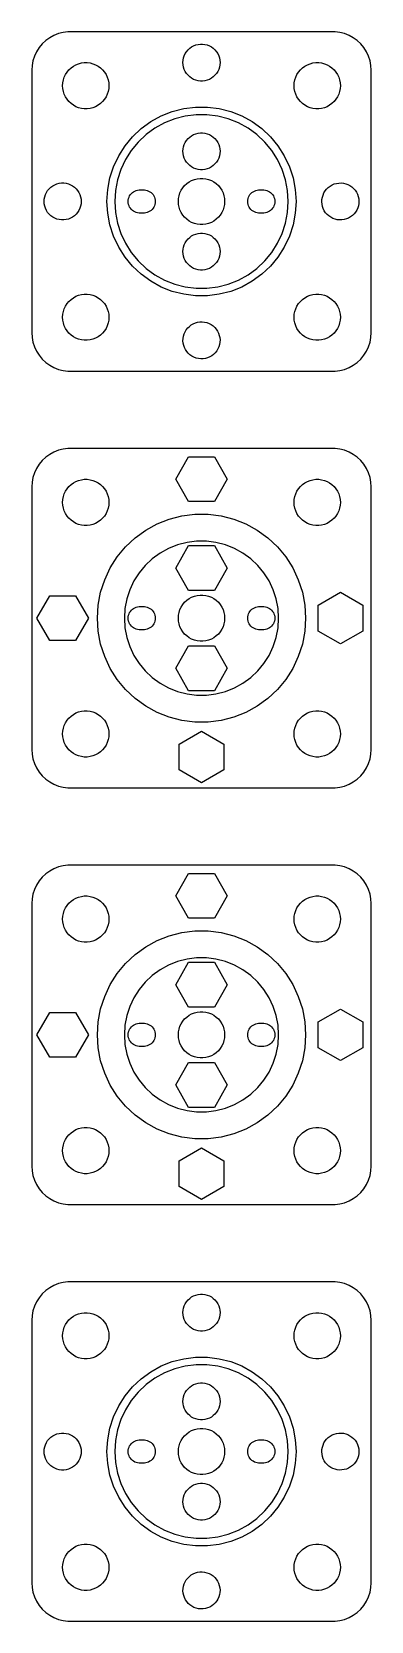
# Model space of a CAD drawing. Header units: metres. Extents: x -22 to 22, y -22 to 184.
import ezdxf

# ---------------------------------------------------------------- set-up
doc = ezdxf.new("R2010")
doc.units = ezdxf.units.M

msp = doc.modelspace()

# ---------------------------------------------------------------- linework, layer by layer
for p, q in [((-19.1289, 183.524), (-19.6791, 183.222)), ((-18.5451, 183.755), (-19.1289, 183.524)), ((-17.9369, 183.911), (-18.5451, 183.755)), ((-17.3139, 183.99), (-17.9369, 183.911)), ((17.3139, 183.99), (-17.3139, 183.99)), ((17.9369, 183.911), (17.3139, 183.99)), ((18.5451, 183.755), (17.9369, 183.911)), ((19.1289, 183.524), (18.5451, 183.755)), ((19.6791, 183.222), (19.1289, 183.524)), ((-21.3815, 181.409), (-21.6489, 180.841)), ((-21.0451, 181.939), (-21.3815, 181.409)), ((-20.6448, 182.423), (-21.0451, 181.939)), ((-20.1871, 182.853), (-20.6448, 182.423)), ((-19.6791, 183.222), (-20.1871, 182.853)), ((-2.10313, 181.156), (-1.94164, 181.411)), ((-1.94164, 181.411), (-1.74951, 181.643)), ((-1.74951, 181.643), (-1.52982, 181.849)), ((-1.52982, 181.849), (-1.28598, 182.026)), ((-1.28598, 182.026), (-1.02187, 182.172)), ((-1.02187, 182.172), (-0.741638, 182.283)), ((-0.741638, 182.283), (-0.449707, 182.357)), ((-0.449707, 182.357), (-0.150696, 182.395)), ((-0.150696, 182.395), (0.150696, 182.395)), ((0.150696, 182.395), (0.449707, 182.357)), ((0.449707, 182.357), (0.741638, 182.283)), ((0.741638, 182.283), (1.02187, 182.172)), ((1.02187, 182.172), (1.28598, 182.026)), ((1.28598, 182.026), (1.52982, 181.849)), ((1.52982, 181.849), (1.74951, 181.643)), ((1.74951, 181.643), (1.94164, 181.411)), ((1.94164, 181.411), (2.10313, 181.156)), ((20.1871, 182.853), (19.6791, 183.222)), ((20.6448, 182.423), (20.1871, 182.853)), ((21.0451, 181.939), (20.6448, 182.423)), ((21.3815, 181.409), (21.0451, 181.939)), ((21.6489, 180.841), (21.3815, 181.409)), ((-21.9606, 179.627), (-22, 179)), ((-21.8429, 180.243), (-21.9606, 179.627)), ((-21.6489, 180.841), (-21.8429, 180.243)), ((-17.1869, 179.054), (-16.9123, 179.312)), ((-16.9123, 179.312), (-16.6075, 179.533)), ((-16.6075, 179.533), (-16.2773, 179.714)), ((-16.2773, 179.714), (-15.927, 179.853)), ((-15.927, 179.853), (-15.5621, 179.947)), ((-15.5621, 179.947), (-15.1884, 179.994)), ((-15.1884, 179.994), (-14.8116, 179.994)), ((-14.8116, 179.994), (-14.4379, 179.947)), ((-14.4379, 179.947), (-14.0729, 179.853)), ((-14.0729, 179.853), (-13.7227, 179.714)), ((-13.7227, 179.714), (-13.3925, 179.533)), ((-13.3925, 179.533), (-13.0877, 179.312)), ((-13.0877, 179.312), (-12.8131, 179.054)), ((-2.39999, 180), (-2.38107, 180.301)), ((-2.38107, 179.699), (-2.39999, 180)), ((-2.38107, 180.301), (-2.32458, 180.597)), ((-2.32458, 179.403), (-2.38107, 179.699)), ((-2.32458, 180.597), (-2.23146, 180.883)), ((-2.23146, 179.117), (-2.32458, 179.403)), ((-2.23146, 180.883), (-2.10313, 181.156)), ((2.10313, 181.156), (2.23146, 180.883)), ((2.23146, 180.883), (2.32458, 180.597)), ((2.32458, 179.403), (2.23146, 179.117)), ((2.32458, 180.597), (2.38107, 180.301)), ((2.38107, 179.699), (2.32458, 179.403)), ((2.38107, 180.301), (2.39999, 180)), ((2.39999, 180), (2.38107, 179.699)), ((12.8131, 179.054), (13.0877, 179.312)), ((13.0877, 179.312), (13.3925, 179.533)), ((13.3925, 179.533), (13.7227, 179.714)), ((13.7227, 179.714), (14.0729, 179.853)), ((14.0729, 179.853), (14.4379, 179.947)), ((14.4379, 179.947), (14.8116, 179.994)), ((14.8116, 179.994), (15.1884, 179.994)), ((15.1884, 179.994), (15.5621, 179.947)), ((15.5621, 179.947), (15.927, 179.853)), ((15.927, 179.853), (16.2773, 179.714)), ((16.2773, 179.714), (16.6075, 179.533)), ((16.6075, 179.533), (16.9123, 179.312)), ((16.9123, 179.312), (17.1869, 179.054)), ((21.8429, 180.243), (21.6489, 180.841)), ((21.9606, 179.627), (21.8429, 180.243)), ((22, 179), (21.9606, 179.627)), ((-22, 179), (-22, 145)), ((-18, 177), (-17.9763, 177.376)), ((-17.9763, 177.376), (-17.9057, 177.746)), ((-17.9057, 177.746), (-17.7893, 178.104)), ((-17.7893, 178.104), (-17.6289, 178.445)), ((-17.6289, 178.445), (-17.427, 178.763)), ((-17.427, 178.763), (-17.1869, 179.054)), ((-12.8131, 179.054), (-12.5729, 178.763)), ((-12.5729, 178.763), (-12.3711, 178.445)), ((-12.3711, 178.445), (-12.2107, 178.104)), ((-12.2107, 178.104), (-12.0942, 177.746)), ((-12.0942, 177.746), (-12.0237, 177.376)), ((-12.0237, 177.376), (-12, 177)), ((-2.10313, 178.844), (-2.23146, 179.117)), ((-1.94164, 178.589), (-2.10313, 178.844)), ((-1.74951, 178.357), (-1.94164, 178.589)), ((-1.52982, 178.151), (-1.74951, 178.357)), ((-1.28598, 177.974), (-1.52982, 178.151)), ((-1.02187, 177.828), (-1.28598, 177.974)), ((-0.741638, 177.717), (-1.02187, 177.828)), ((-0.449707, 177.643), (-0.741638, 177.717)), ((-0.150696, 177.605), (-0.449707, 177.643)), ((0.150696, 177.605), (-0.150696, 177.605)), ((0.449707, 177.643), (0.150696, 177.605)), ((0.741638, 177.717), (0.449707, 177.643)), ((1.02187, 177.828), (0.741638, 177.717)), ((1.28598, 177.974), (1.02187, 177.828)), ((1.52982, 178.151), (1.28598, 177.974)), ((1.74951, 178.357), (1.52982, 178.151)), ((1.94164, 178.589), (1.74951, 178.357)), ((2.10313, 178.844), (1.94164, 178.589)), ((2.23146, 179.117), (2.10313, 178.844)), ((12, 177), (12.0237, 177.376)), ((12.0237, 177.376), (12.0942, 177.746)), ((12.0942, 177.746), (12.2107, 178.104)), ((12.2107, 178.104), (12.3711, 178.445)), ((12.3711, 178.445), (12.5729, 178.763)), ((12.5729, 178.763), (12.8131, 179.054)), ((17.1869, 179.054), (17.427, 178.763)), ((17.427, 178.763), (17.6289, 178.445)), ((17.6289, 178.445), (17.7893, 178.104)), ((17.7893, 178.104), (17.9057, 177.746)), ((17.9057, 177.746), (17.9763, 177.376)), ((17.9763, 177.376), (18, 177)), ((22, 145), (22, 179)), ((-17.9763, 176.624), (-18, 177)), ((-17.9057, 176.254), (-17.9763, 176.624)), ((-17.7893, 175.896), (-17.9057, 176.254)), ((-17.6289, 175.555), (-17.7893, 175.896)), ((-17.427, 175.237), (-17.6289, 175.555)), ((-17.1869, 174.946), (-17.427, 175.237)), ((-12.5729, 175.237), (-12.8131, 174.946)), ((-12.3711, 175.555), (-12.5729, 175.237)), ((-12.2107, 175.896), (-12.3711, 175.555)), ((-12.0942, 176.254), (-12.2107, 175.896)), ((-12.0237, 176.624), (-12.0942, 176.254)), ((-12, 177), (-12.0237, 176.624)), ((12.0237, 176.624), (12, 177)), ((12.0942, 176.254), (12.0237, 176.624)), ((12.2107, 175.896), (12.0942, 176.254)), ((12.3711, 175.555), (12.2107, 175.896)), ((12.5729, 175.237), (12.3711, 175.555)), ((12.8131, 174.946), (12.5729, 175.237)), ((17.427, 175.237), (17.1869, 174.946)), ((17.6289, 175.555), (17.427, 175.237)), ((17.7893, 175.896), (17.6289, 175.555)), ((17.9057, 176.254), (17.7893, 175.896)), ((17.9763, 176.624), (17.9057, 176.254)), ((18, 177), (17.9763, 176.624)), ((-16.9123, 174.688), (-17.1869, 174.946)), ((-16.6075, 174.467), (-16.9123, 174.688)), ((-16.2773, 174.286), (-16.6075, 174.467)), ((-15.927, 174.147), (-16.2773, 174.286)), ((-15.5621, 174.053), (-15.927, 174.147)), ((-15.1884, 174.006), (-15.5621, 174.053)), ((-14.8116, 174.006), (-15.1884, 174.006)), ((-14.4379, 174.053), (-14.8116, 174.006)), ((-14.0729, 174.147), (-14.4379, 174.053)), ((-13.7227, 174.286), (-14.0729, 174.147)), ((-13.3925, 174.467), (-13.7227, 174.286)), ((-13.0877, 174.688), (-13.3925, 174.467)), ((-12.8131, 174.946), (-13.0877, 174.688)), ((-6.56387, 172.343), (-5.21579, 173.084)), ((-5.21579, 173.084), (-3.78545, 173.65)), ((-3.78545, 173.65), (-2.29541, 174.033)), ((-2.10803, 173.051), (-3.47644, 172.699)), ((-2.29541, 174.033), (-0.76918, 174.226)), ((-0.70639, 173.228), (-2.10803, 173.051)), ((-0.76918, 174.226), (0.76918, 174.226)), ((0.70639, 173.228), (-0.70639, 173.228)), ((2.10803, 173.051), (0.70639, 173.228)), ((0.76918, 174.226), (2.29541, 174.033)), ((3.47644, 172.699), (2.10803, 173.051)), ((2.29541, 174.033), (3.78545, 173.65)), ((3.78545, 173.65), (5.21579, 173.084)), ((5.21579, 173.084), (6.56387, 172.343)), ((13.0877, 174.688), (12.8131, 174.946)), ((13.3925, 174.467), (13.0877, 174.688)), ((13.7227, 174.286), (13.3925, 174.467)), ((14.0729, 174.147), (13.7227, 174.286)), ((14.4379, 174.053), (14.0729, 174.147)), ((14.8116, 174.006), (14.4379, 174.053)), ((15.1884, 174.006), (14.8116, 174.006)), ((15.5621, 174.053), (15.1884, 174.006)), ((15.927, 174.147), (15.5621, 174.053)), ((16.2773, 174.286), (15.927, 174.147)), ((16.6075, 174.467), (16.2773, 174.286)), ((16.9123, 174.688), (16.6075, 174.467)), ((17.1869, 174.946), (16.9123, 174.688)), ((-8.92986, 170.386), (-7.80844, 171.439)), ((-7.80844, 171.439), (-6.56387, 172.343)), ((-6.02805, 171.499), (-7.17101, 170.668)), ((-4.79001, 172.179), (-6.02805, 171.499)), ((-3.47644, 172.699), (-4.79001, 172.179)), ((4.79001, 172.179), (3.47644, 172.699)), ((6.02805, 171.499), (4.79001, 172.179)), ((7.17101, 170.668), (6.02805, 171.499)), ((6.56387, 172.343), (7.80844, 171.439)), ((7.80844, 171.439), (8.92986, 170.386)), ((-10.7348, 167.901), (-9.91045, 169.2)), ((-9.91045, 169.2), (-8.92986, 170.386)), ((-8.20088, 169.701), (-9.10144, 168.613)), ((-7.17101, 170.668), (-8.20088, 169.701)), ((-2.38107, 168.801), (-2.32458, 169.097)), ((-2.32458, 169.097), (-2.23146, 169.383)), ((-2.23146, 169.383), (-2.10313, 169.656)), ((-2.10313, 169.656), (-1.94164, 169.911)), ((-1.94164, 169.911), (-1.74951, 170.143)), ((-1.74951, 170.143), (-1.52982, 170.349)), ((-1.52982, 170.349), (-1.28598, 170.526)), ((-1.28598, 170.526), (-1.02187, 170.672)), ((-1.02187, 170.672), (-0.741638, 170.783)), ((-0.741638, 170.783), (-0.449707, 170.857)), ((-0.449707, 170.857), (-0.150696, 170.895)), ((-0.150696, 170.895), (0.150696, 170.895)), ((0.150696, 170.895), (0.449707, 170.857)), ((0.449707, 170.857), (0.741638, 170.783)), ((0.741638, 170.783), (1.02187, 170.672)), ((1.02187, 170.672), (1.28598, 170.526)), ((1.28598, 170.526), (1.52982, 170.349)), ((1.52982, 170.349), (1.74951, 170.143)), ((1.74951, 170.143), (1.94164, 169.911)), ((1.94164, 169.911), (2.10313, 169.656)), ((2.10313, 169.656), (2.23146, 169.383)), ((2.23146, 169.383), (2.32458, 169.097)), ((2.32458, 169.097), (2.38107, 168.801)), ((8.20088, 169.701), (7.17101, 170.668)), ((9.10144, 168.613), (8.20088, 169.701)), ((8.92986, 170.386), (9.91045, 169.2)), ((9.91045, 169.2), (10.7348, 167.901)), ((-11.3898, 166.51), (-10.7348, 167.901)), ((-9.85844, 167.42), (-10.46, 166.141)), ((-9.10144, 168.613), (-9.85844, 167.42)), ((-2.39999, 168.5), (-2.38107, 168.801)), ((-2.38107, 168.199), (-2.39999, 168.5)), ((-2.32458, 167.903), (-2.38107, 168.199)), ((-2.23146, 167.617), (-2.32458, 167.903)), ((-2.10313, 167.344), (-2.23146, 167.617)), ((-1.94164, 167.089), (-2.10313, 167.344)), ((-1.74951, 166.857), (-1.94164, 167.089)), ((-1.52982, 166.651), (-1.74951, 166.857)), ((1.74951, 166.857), (1.52982, 166.651)), ((1.94164, 167.089), (1.74951, 166.857)), ((2.10313, 167.344), (1.94164, 167.089)), ((2.23146, 167.617), (2.10313, 167.344)), ((2.32458, 167.903), (2.23146, 167.617)), ((2.38107, 168.199), (2.32458, 167.903)), ((2.38107, 168.801), (2.39999, 168.5)), ((2.39999, 168.5), (2.38107, 168.199)), ((9.85844, 167.42), (9.10144, 168.613)), ((10.46, 166.141), (9.85844, 167.42)), ((10.7348, 167.901), (11.3898, 166.51)), ((-12.1534, 163.535), (-11.8651, 165.046)), ((-11.8651, 165.046), (-11.3898, 166.51)), ((-10.8965, 164.798), (-11.1613, 163.41)), ((-10.46, 166.141), (-10.8965, 164.798)), ((-1.28598, 166.474), (-1.52982, 166.651)), ((-1.02187, 166.328), (-1.28598, 166.474)), ((-1.27733, 164.714), (-0.927048, 164.853)), ((-0.741638, 166.217), (-1.02187, 166.328)), ((-0.927048, 164.853), (-0.562134, 164.947)), ((-0.449707, 166.143), (-0.741638, 166.217)), ((-0.562134, 164.947), (-0.18837, 164.994)), ((-0.150696, 166.105), (-0.449707, 166.143)), ((-0.18837, 164.994), (0.18837, 164.994)), ((0.150696, 166.105), (-0.150696, 166.105)), ((0.449707, 166.143), (0.150696, 166.105)), ((0.18837, 164.994), (0.562134, 164.947)), ((0.741638, 166.217), (0.449707, 166.143)), ((0.562134, 164.947), (0.927048, 164.853)), ((1.02187, 166.328), (0.741638, 166.217)), ((0.927048, 164.853), (1.27733, 164.714)), ((1.28598, 166.474), (1.02187, 166.328)), ((1.52982, 166.651), (1.28598, 166.474)), ((10.8965, 164.798), (10.46, 166.141)), ((11.1613, 163.41), (10.8965, 164.798)), ((11.3898, 166.51), (11.8651, 165.046)), ((11.8651, 165.046), (12.1534, 163.535)), ((-20.3246, 162.597), (-20.2315, 162.883)), ((-20.2315, 162.883), (-20.1031, 163.156)), ((-20.1031, 163.156), (-19.9416, 163.411)), ((-19.9416, 163.411), (-19.7495, 163.643)), ((-19.7495, 163.643), (-19.5298, 163.849)), ((-19.5298, 163.849), (-19.286, 164.026)), ((-19.286, 164.026), (-19.0219, 164.172)), ((-19.0219, 164.172), (-18.7416, 164.283)), ((-18.7416, 164.283), (-18.4497, 164.357)), ((-18.4497, 164.357), (-18.1507, 164.395)), ((-18.1507, 164.395), (-17.8493, 164.395)), ((-17.8493, 164.395), (-17.5503, 164.357)), ((-17.5503, 164.357), (-17.2583, 164.283)), ((-17.2583, 164.283), (-16.9781, 164.172)), ((-16.9781, 164.172), (-16.714, 164.026)), ((-16.714, 164.026), (-16.4702, 163.849)), ((-16.4702, 163.849), (-16.2505, 163.643)), ((-16.2505, 163.643), (-16.0583, 163.411)), ((-16.0583, 163.411), (-15.8969, 163.156)), ((-15.8969, 163.156), (-15.7685, 162.883)), ((-15.7685, 162.883), (-15.6754, 162.597)), ((-12.25, 162), (-12.1534, 163.535)), ((-11.1613, 163.41), (-11.25, 162)), ((-9.31445, 162.723), (-9.21352, 162.882)), ((-9.21352, 162.882), (-9.09344, 163.027)), ((-9.09344, 163.027), (-8.95613, 163.156)), ((-8.95613, 163.156), (-8.80373, 163.266)), ((-8.80373, 163.266), (-8.63866, 163.357)), ((-8.63866, 163.357), (-8.46352, 163.427)), ((-8.46352, 163.427), (-8.28107, 163.473)), ((-8.28107, 163.473), (-8.09418, 163.497)), ((-8.09418, 163.497), (-7.40581, 163.497)), ((-7.40581, 163.497), (-7.21892, 163.473)), ((-7.21892, 163.473), (-7.03647, 163.427)), ((-7.03647, 163.427), (-6.86133, 163.357)), ((-6.86133, 163.357), (-6.69626, 163.266)), ((-6.69626, 163.266), (-6.54385, 163.156)), ((-6.54385, 163.156), (-6.40654, 163.027)), ((-6.40654, 163.027), (-6.28647, 162.882)), ((-6.28647, 162.882), (-6.18553, 162.723)), ((-2.97633, 162.376), (-2.90575, 162.746)), ((-2.90575, 162.746), (-2.78932, 163.104)), ((-2.78932, 163.104), (-2.62891, 163.445)), ((-2.62891, 163.445), (-2.42705, 163.763)), ((-2.42705, 163.763), (-2.1869, 164.054)), ((-2.1869, 164.054), (-1.91226, 164.312)), ((-1.91226, 164.312), (-1.60747, 164.533)), ((-1.60747, 164.533), (-1.27733, 164.714)), ((1.27733, 164.714), (1.60747, 164.533)), ((1.60747, 164.533), (1.91226, 164.312)), ((1.91226, 164.312), (2.1869, 164.054)), ((2.1869, 164.054), (2.42705, 163.763)), ((2.42705, 163.763), (2.62891, 163.445)), ((2.62891, 163.445), (2.78932, 163.104)), ((2.78932, 163.104), (2.90575, 162.746)), ((2.90575, 162.746), (2.97633, 162.376)), ((6.18553, 162.723), (6.28647, 162.882)), ((6.28647, 162.882), (6.40654, 163.027)), ((6.40654, 163.027), (6.54385, 163.156)), ((6.54385, 163.156), (6.69626, 163.266)), ((6.69626, 163.266), (6.86133, 163.357)), ((6.86133, 163.357), (7.03647, 163.427)), ((7.03647, 163.427), (7.21892, 163.473)), ((7.21892, 163.473), (7.40581, 163.497)), ((7.40581, 163.497), (8.09418, 163.497)), ((8.09418, 163.497), (8.28107, 163.473)), ((8.28107, 163.473), (8.46352, 163.427)), ((8.46352, 163.427), (8.63866, 163.357)), ((8.63866, 163.357), (8.80373, 163.266)), ((8.80373, 163.266), (8.95613, 163.156)), ((8.95613, 163.156), (9.09344, 163.027)), ((9.09344, 163.027), (9.21352, 162.882)), ((9.21352, 162.882), (9.31445, 162.723)), ((11.25, 162), (11.1613, 163.41)), ((12.1534, 163.535), (12.25, 162)), ((15.6634, 162.548), (15.7505, 162.837)), ((15.7505, 162.837), (15.8731, 163.112)), ((15.8731, 163.112), (16.0292, 163.37)), ((16.0292, 163.37), (16.2164, 163.606)), ((16.2164, 163.606), (16.4318, 163.817)), ((16.4318, 163.817), (16.6719, 163.999)), ((16.6719, 163.999), (16.9329, 164.15)), ((16.9329, 164.15), (17.2107, 164.266)), ((17.2107, 164.266), (17.501, 164.348)), ((17.501, 164.348), (17.7992, 164.392)), ((17.7992, 164.392), (18.1005, 164.398)), ((18.1005, 164.398), (18.4002, 164.366)), ((18.4002, 164.366), (18.6937, 164.298)), ((18.6937, 164.298), (18.9762, 164.193)), ((18.9762, 164.193), (19.2433, 164.053)), ((19.2433, 164.053), (19.4908, 163.881)), ((19.4908, 163.881), (19.7147, 163.679)), ((19.7147, 163.679), (19.9117, 163.451)), ((19.9117, 163.451), (20.0785, 163.2)), ((20.0785, 163.2), (20.2125, 162.93)), ((20.2125, 162.93), (20.3116, 162.645)), ((-20.4, 162), (-20.3811, 162.301)), ((-20.3811, 161.699), (-20.4, 162)), ((-20.3811, 162.301), (-20.3246, 162.597)), ((-20.3246, 161.403), (-20.3811, 161.699)), ((-20.2315, 161.117), (-20.3246, 161.403)), ((-20.1031, 160.844), (-20.2315, 161.117)), ((-19.9416, 160.589), (-20.1031, 160.844)), ((-15.8969, 160.844), (-16.0583, 160.589)), ((-15.7685, 161.117), (-15.8969, 160.844)), ((-15.6754, 161.403), (-15.7685, 161.117)), ((-15.6754, 162.597), (-15.6189, 162.301)), ((-15.6189, 161.699), (-15.6754, 161.403)), ((-15.6189, 162.301), (-15.6, 162)), ((-15.6, 162), (-15.6189, 161.699)), ((-12.1534, 160.465), (-12.25, 162)), ((-11.25, 162), (-11.1613, 160.59)), ((-9.5, 162), (-9.48816, 162.188)), ((-9.48816, 161.812), (-9.5, 162)), ((-9.48816, 162.188), (-9.45287, 162.373)), ((-9.45287, 161.627), (-9.48816, 161.812)), ((-9.45287, 162.373), (-9.39465, 162.552)), ((-9.39465, 161.448), (-9.45287, 161.627)), ((-9.39465, 162.552), (-9.31445, 162.723)), ((-9.31445, 161.277), (-9.39465, 161.448)), ((-9.21352, 161.118), (-9.31445, 161.277)), ((-9.09344, 160.973), (-9.21352, 161.118)), ((-8.95613, 160.844), (-9.09344, 160.973)), ((-8.80373, 160.734), (-8.95613, 160.844)), ((-8.63866, 160.643), (-8.80373, 160.734)), ((-6.69626, 160.734), (-6.86133, 160.643)), ((-6.54385, 160.844), (-6.69626, 160.734)), ((-6.40654, 160.973), (-6.54385, 160.844)), ((-6.28647, 161.118), (-6.40654, 160.973)), ((-6.18553, 161.277), (-6.28647, 161.118)), ((-6.18553, 162.723), (-6.10533, 162.552)), ((-6.10533, 161.448), (-6.18553, 161.277)), ((-6.10533, 162.552), (-6.04712, 162.373)), ((-6.04712, 161.627), (-6.10533, 161.448)), ((-6.04712, 162.373), (-6.01183, 162.188)), ((-6.01183, 161.812), (-6.04712, 161.627)), ((-6.01183, 162.188), (-6, 162)), ((-6, 162), (-6.01183, 161.812)), ((-3, 162), (-2.97633, 162.376)), ((-2.97633, 161.624), (-3, 162)), ((-2.90575, 161.254), (-2.97633, 161.624)), ((-2.78932, 160.896), (-2.90575, 161.254)), ((-2.62891, 160.555), (-2.78932, 160.896)), ((2.78932, 160.896), (2.62891, 160.555)), ((2.90575, 161.254), (2.78932, 160.896)), ((2.97633, 161.624), (2.90575, 161.254)), ((2.97633, 162.376), (3, 162)), ((3, 162), (2.97633, 161.624)), ((6, 162), (6.01183, 162.188)), ((6.01183, 161.812), (6, 162)), ((6.01183, 162.188), (6.04712, 162.373)), ((6.04712, 161.627), (6.01183, 161.812)), ((6.04712, 162.373), (6.10533, 162.552)), ((6.10533, 161.448), (6.04712, 161.627)), ((6.10533, 162.552), (6.18553, 162.723)), ((6.18553, 161.277), (6.10533, 161.448)), ((6.28647, 161.118), (6.18553, 161.277)), ((6.40654, 160.973), (6.28647, 161.118)), ((6.54385, 160.844), (6.40654, 160.973)), ((6.69626, 160.734), (6.54385, 160.844)), ((6.86133, 160.643), (6.69626, 160.734)), ((8.80373, 160.734), (8.63866, 160.643)), ((8.95613, 160.844), (8.80373, 160.734)), ((9.09344, 160.973), (8.95613, 160.844)), ((9.21352, 161.118), (9.09344, 160.973)), ((9.31445, 161.277), (9.21352, 161.118)), ((9.31445, 162.723), (9.39465, 162.552)), ((9.39465, 161.448), (9.31445, 161.277)), ((9.39465, 162.552), (9.45287, 162.373)), ((9.45287, 161.627), (9.39465, 161.448)), ((9.45287, 162.373), (9.48816, 162.188)), ((9.48816, 161.812), (9.45287, 161.627)), ((9.48816, 162.188), (9.5, 162)), ((9.5, 162), (9.48816, 161.812)), ((11.1613, 160.59), (11.25, 162)), ((12.25, 162), (12.1534, 160.465)), ((15.6005, 161.95), (15.6131, 162.251)), ((15.6257, 161.649), (15.6005, 161.95)), ((15.6131, 162.251), (15.6634, 162.548)), ((15.6884, 161.355), (15.6257, 161.649)), ((15.7875, 161.07), (15.6884, 161.355)), ((15.9215, 160.8), (15.7875, 161.07)), ((16.0883, 160.549), (15.9215, 160.8)), ((20.1269, 160.888), (19.9707, 160.63)), ((20.2495, 161.163), (20.1269, 160.888)), ((20.3366, 161.452), (20.2495, 161.163)), ((20.3116, 162.645), (20.3743, 162.351)), ((20.3868, 161.749), (20.3366, 161.452)), ((20.3743, 162.351), (20.3995, 162.05)), ((20.3995, 162.05), (20.3868, 161.749)), ((-19.7495, 160.357), (-19.9416, 160.589)), ((-19.5298, 160.151), (-19.7495, 160.357)), ((-19.286, 159.974), (-19.5298, 160.151)), ((-19.0219, 159.828), (-19.286, 159.974)), ((-18.7416, 159.717), (-19.0219, 159.828)), ((-18.4497, 159.643), (-18.7416, 159.717)), ((-18.1507, 159.605), (-18.4497, 159.643)), ((-17.8493, 159.605), (-18.1507, 159.605)), ((-17.5503, 159.643), (-17.8493, 159.605)), ((-17.2583, 159.717), (-17.5503, 159.643)), ((-16.9781, 159.828), (-17.2583, 159.717)), ((-16.714, 159.974), (-16.9781, 159.828)), ((-16.4702, 160.151), (-16.714, 159.974)), ((-16.2505, 160.357), (-16.4702, 160.151)), ((-16.0583, 160.589), (-16.2505, 160.357)), ((-11.8651, 158.954), (-12.1534, 160.465)), ((-11.3898, 157.49), (-11.8651, 158.954)), ((-11.1613, 160.59), (-10.8965, 159.202)), ((-10.8965, 159.202), (-10.46, 157.859)), ((-8.46352, 160.573), (-8.63866, 160.643)), ((-8.28107, 160.527), (-8.46352, 160.573)), ((-8.09418, 160.503), (-8.28107, 160.527)), ((-7.40581, 160.503), (-8.09418, 160.503)), ((-7.21892, 160.527), (-7.40581, 160.503)), ((-7.03647, 160.573), (-7.21892, 160.527)), ((-6.86133, 160.643), (-7.03647, 160.573)), ((-2.42705, 160.237), (-2.62891, 160.555)), ((-2.1869, 159.946), (-2.42705, 160.237)), ((-1.91226, 159.688), (-2.1869, 159.946)), ((-1.60747, 159.467), (-1.91226, 159.688)), ((-1.27733, 159.286), (-1.60747, 159.467)), ((-0.927048, 159.147), (-1.27733, 159.286)), ((-0.562134, 159.053), (-0.927048, 159.147)), ((-0.18837, 159.006), (-0.562134, 159.053)), ((0.18837, 159.006), (-0.18837, 159.006)), ((0.562134, 159.053), (0.18837, 159.006)), ((0.927048, 159.147), (0.562134, 159.053)), ((1.27733, 159.286), (0.927048, 159.147)), ((1.60747, 159.467), (1.27733, 159.286)), ((1.91226, 159.688), (1.60747, 159.467)), ((2.1869, 159.946), (1.91226, 159.688)), ((2.42705, 160.237), (2.1869, 159.946)), ((2.62891, 160.555), (2.42705, 160.237)), ((7.03647, 160.573), (6.86133, 160.643)), ((7.21892, 160.527), (7.03647, 160.573)), ((7.40581, 160.503), (7.21892, 160.527)), ((8.09418, 160.503), (7.40581, 160.503)), ((8.28107, 160.527), (8.09418, 160.503)), ((8.46352, 160.573), (8.28107, 160.527)), ((8.63866, 160.643), (8.46352, 160.573)), ((10.46, 157.859), (10.8965, 159.202)), ((10.8965, 159.202), (11.1613, 160.59)), ((11.8651, 158.954), (11.3898, 157.49)), ((12.1534, 160.465), (11.8651, 158.954)), ((16.2853, 160.321), (16.0883, 160.549)), ((16.5092, 160.119), (16.2853, 160.321)), ((16.7567, 159.947), (16.5092, 160.119)), ((17.0238, 159.807), (16.7567, 159.947)), ((17.3063, 159.702), (17.0238, 159.807)), ((17.5997, 159.634), (17.3063, 159.702)), ((17.8995, 159.602), (17.5997, 159.634)), ((18.2008, 159.608), (17.8995, 159.602)), ((18.499, 159.652), (18.2008, 159.608)), ((18.7893, 159.734), (18.499, 159.652)), ((19.0671, 159.85), (18.7893, 159.734)), ((19.3281, 160.001), (19.0671, 159.85)), ((19.5682, 160.183), (19.3281, 160.001)), ((19.7835, 160.394), (19.5682, 160.183)), ((19.9707, 160.63), (19.7835, 160.394)), ((-10.7348, 156.099), (-11.3898, 157.49)), ((-10.46, 157.859), (-9.85844, 156.58)), ((-9.85844, 156.58), (-9.10144, 155.387)), ((-2.23146, 156.383), (-2.10313, 156.656)), ((-2.10313, 156.656), (-1.94164, 156.911)), ((-1.94164, 156.911), (-1.74951, 157.143)), ((-1.74951, 157.143), (-1.52982, 157.349)), ((-1.52982, 157.349), (-1.28598, 157.526)), ((-1.28598, 157.526), (-1.02187, 157.672)), ((-1.02187, 157.672), (-0.741638, 157.783)), ((-0.741638, 157.783), (-0.449707, 157.857)), ((-0.449707, 157.857), (-0.150696, 157.895)), ((-0.150696, 157.895), (0.150696, 157.895)), ((0.150696, 157.895), (0.449707, 157.857)), ((0.449707, 157.857), (0.741638, 157.783)), ((0.741638, 157.783), (1.02187, 157.672)), ((1.02187, 157.672), (1.28598, 157.526)), ((1.28598, 157.526), (1.52982, 157.349)), ((1.52982, 157.349), (1.74951, 157.143)), ((1.74951, 157.143), (1.94164, 156.911)), ((1.94164, 156.911), (2.10313, 156.656)), ((2.10313, 156.656), (2.23146, 156.383)), ((9.10144, 155.387), (9.85844, 156.58)), ((9.85844, 156.58), (10.46, 157.859)), ((11.3898, 157.49), (10.7348, 156.099)), ((-9.91045, 154.8), (-10.7348, 156.099)), ((-8.92986, 153.614), (-9.91045, 154.8)), ((-9.10144, 155.387), (-8.20088, 154.299)), ((-2.39999, 155.5), (-2.38107, 155.801)), ((-2.38107, 155.199), (-2.39999, 155.5)), ((-2.38107, 155.801), (-2.32458, 156.097)), ((-2.32458, 154.903), (-2.38107, 155.199)), ((-2.32458, 156.097), (-2.23146, 156.383)), ((-2.23146, 154.617), (-2.32458, 154.903)), ((-2.10313, 154.344), (-2.23146, 154.617)), ((2.23146, 154.617), (2.10313, 154.344)), ((2.23146, 156.383), (2.32458, 156.097)), ((2.32458, 154.903), (2.23146, 154.617)), ((2.32458, 156.097), (2.38107, 155.801)), ((2.38107, 155.199), (2.32458, 154.903)), ((2.38107, 155.801), (2.39999, 155.5)), ((2.39999, 155.5), (2.38107, 155.199)), ((8.20088, 154.299), (9.10144, 155.387)), ((9.91045, 154.8), (8.92986, 153.614)), ((10.7348, 156.099), (9.91045, 154.8)), ((-7.80844, 152.561), (-8.92986, 153.614)), ((-8.20088, 154.299), (-7.17101, 153.332)), ((-6.56387, 151.657), (-7.80844, 152.561)), ((-7.17101, 153.332), (-6.02805, 152.501)), ((-6.02805, 152.501), (-4.79001, 151.821)), ((-1.94164, 154.089), (-2.10313, 154.344)), ((-1.74951, 153.857), (-1.94164, 154.089)), ((-1.52982, 153.651), (-1.74951, 153.857)), ((-1.28598, 153.474), (-1.52982, 153.651)), ((-1.02187, 153.328), (-1.28598, 153.474)), ((-0.741638, 153.217), (-1.02187, 153.328)), ((-0.449707, 153.143), (-0.741638, 153.217)), ((-0.150696, 153.105), (-0.449707, 153.143)), ((0.150696, 153.105), (-0.150696, 153.105)), ((0.449707, 153.143), (0.150696, 153.105)), ((0.741638, 153.217), (0.449707, 153.143)), ((1.02187, 153.328), (0.741638, 153.217)), ((1.28598, 153.474), (1.02187, 153.328)), ((1.52982, 153.651), (1.28598, 153.474)), ((1.74951, 153.857), (1.52982, 153.651)), ((1.94164, 154.089), (1.74951, 153.857)), ((2.10313, 154.344), (1.94164, 154.089)), ((4.79001, 151.821), (6.02805, 152.501)), ((6.02805, 152.501), (7.17101, 153.332)), ((7.80844, 152.561), (6.56387, 151.657)), ((7.17101, 153.332), (8.20088, 154.299)), ((8.92986, 153.614), (7.80844, 152.561)), ((-5.21579, 150.916), (-6.56387, 151.657)), ((-3.78545, 150.35), (-5.21579, 150.916)), ((-4.79001, 151.821), (-3.47644, 151.301)), ((-3.47644, 151.301), (-2.10803, 150.949)), ((-2.10803, 150.949), (-0.70639, 150.772)), ((-0.70639, 150.772), (0.70639, 150.772)), ((0.70639, 150.772), (2.10803, 150.949)), ((2.10803, 150.949), (3.47644, 151.301)), ((3.47644, 151.301), (4.79001, 151.821)), ((5.21579, 150.916), (3.78545, 150.35)), ((6.56387, 151.657), (5.21579, 150.916)), ((-17.7893, 148.104), (-17.6289, 148.445)), ((-17.6289, 148.445), (-17.427, 148.763)), ((-17.427, 148.763), (-17.1869, 149.054)), ((-17.1869, 149.054), (-16.9123, 149.312)), ((-16.9123, 149.312), (-16.6075, 149.533)), ((-16.6075, 149.533), (-16.2773, 149.714)), ((-16.2773, 149.714), (-15.927, 149.853)), ((-15.927, 149.853), (-15.5621, 149.947)), ((-15.5621, 149.947), (-15.1884, 149.994)), ((-15.1884, 149.994), (-14.8116, 149.994)), ((-14.8116, 149.994), (-14.4379, 149.947)), ((-14.4379, 149.947), (-14.0729, 149.853)), ((-14.0729, 149.853), (-13.7227, 149.714)), ((-13.7227, 149.714), (-13.3925, 149.533)), ((-13.3925, 149.533), (-13.0877, 149.312)), ((-13.0877, 149.312), (-12.8131, 149.054)), ((-12.8131, 149.054), (-12.5729, 148.763)), ((-12.5729, 148.763), (-12.3711, 148.445)), ((-12.3711, 148.445), (-12.2107, 148.104)), ((-2.29541, 149.967), (-3.78545, 150.35)), ((-0.76918, 149.774), (-2.29541, 149.967)), ((0.76918, 149.774), (-0.76918, 149.774)), ((2.29541, 149.967), (0.76918, 149.774)), ((3.78545, 150.35), (2.29541, 149.967)), ((12.2107, 148.104), (12.3711, 148.445)), ((12.3711, 148.445), (12.5729, 148.763)), ((12.5729, 148.763), (12.8131, 149.054)), ((12.8131, 149.054), (13.0877, 149.312)), ((13.0877, 149.312), (13.3925, 149.533)), ((13.3925, 149.533), (13.7227, 149.714)), ((13.7227, 149.714), (14.0729, 149.853)), ((14.0729, 149.853), (14.4379, 149.947)), ((14.4379, 149.947), (14.8116, 149.994)), ((14.8116, 149.994), (15.1884, 149.994)), ((15.1884, 149.994), (15.5621, 149.947)), ((15.5621, 149.947), (15.927, 149.853)), ((15.927, 149.853), (16.2773, 149.714)), ((16.2773, 149.714), (16.6075, 149.533)), ((16.6075, 149.533), (16.9123, 149.312)), ((16.9123, 149.312), (17.1869, 149.054)), ((17.1869, 149.054), (17.427, 148.763)), ((17.427, 148.763), (17.6289, 148.445)), ((17.6289, 148.445), (17.7893, 148.104)), ((-18, 147), (-17.9763, 147.376)), ((-17.9763, 146.624), (-18, 147)), ((-17.9763, 147.376), (-17.9057, 147.746)), ((-17.9057, 146.254), (-17.9763, 146.624)), ((-17.9057, 147.746), (-17.7893, 148.104)), ((-17.7893, 145.896), (-17.9057, 146.254)), ((-12.2107, 148.104), (-12.0942, 147.746)), ((-12.0942, 146.254), (-12.2107, 145.896)), ((-12.0942, 147.746), (-12.0237, 147.376)), ((-12.0237, 146.624), (-12.0942, 146.254)), ((-12.0237, 147.376), (-12, 147)), ((-12, 147), (-12.0237, 146.624)), ((-1.06712, 146.15), (-0.789276, 146.267)), ((-0.789276, 146.267), (-0.498978, 146.348)), ((-0.498978, 146.348), (-0.200821, 146.392)), ((-0.200821, 146.392), (0.100494, 146.398)), ((0.100494, 146.398), (0.400238, 146.366)), ((0.400238, 146.366), (0.693665, 146.298)), ((0.693665, 146.298), (0.976166, 146.193)), ((12, 147), (12.0237, 147.376)), ((12.0237, 146.624), (12, 147)), ((12.0237, 147.376), (12.0942, 147.746)), ((12.0942, 146.254), (12.0237, 146.624)), ((12.0942, 147.746), (12.2107, 148.104)), ((12.2107, 145.896), (12.0942, 146.254)), ((17.7893, 148.104), (17.9057, 147.746)), ((17.9057, 146.254), (17.7893, 145.896)), ((17.9057, 147.746), (17.9763, 147.376)), ((17.9763, 146.624), (17.9057, 146.254)), ((17.9763, 147.376), (18, 147)), ((18, 147), (17.9763, 146.624)), ((-22, 145), (-21.9606, 144.373)), ((-21.9606, 144.373), (-21.8429, 143.757)), ((-17.6289, 145.555), (-17.7893, 145.896)), ((-17.427, 145.237), (-17.6289, 145.555)), ((-17.1869, 144.946), (-17.427, 145.237)), ((-16.9123, 144.688), (-17.1869, 144.946)), ((-16.6075, 144.467), (-16.9123, 144.688)), ((-16.2773, 144.286), (-16.6075, 144.467)), ((-15.927, 144.147), (-16.2773, 144.286)), ((-13.7227, 144.286), (-14.0729, 144.147)), ((-13.3925, 144.467), (-13.7227, 144.286)), ((-13.0877, 144.688), (-13.3925, 144.467)), ((-12.8131, 144.946), (-13.0877, 144.688)), ((-12.5729, 145.237), (-12.8131, 144.946)), ((-12.3711, 145.555), (-12.5729, 145.237)), ((-12.2107, 145.896), (-12.3711, 145.555)), ((-2.39946, 143.95), (-2.38684, 144.251)), ((-2.38684, 144.251), (-2.33658, 144.548)), ((-2.33658, 144.548), (-2.24947, 144.837)), ((-2.24947, 144.837), (-2.12688, 145.112)), ((-2.12688, 145.112), (-1.97075, 145.37)), ((-1.97075, 145.37), (-1.78354, 145.606)), ((-1.78354, 145.606), (-1.56821, 145.817)), ((-1.56821, 145.817), (-1.32812, 145.999)), ((-1.32812, 145.999), (-1.06712, 146.15)), ((0.976166, 146.193), (1.24326, 146.053)), ((1.24326, 146.053), (1.49075, 145.881)), ((1.49075, 145.881), (1.71472, 145.679)), ((1.71472, 145.679), (1.91167, 145.451)), ((1.91167, 145.451), (2.07846, 145.2)), ((2.07846, 145.2), (2.21246, 144.93)), ((2.21246, 144.93), (2.31158, 144.645)), ((2.31158, 144.645), (2.37425, 144.351)), ((2.37425, 144.351), (2.39946, 144.05)), ((12.3711, 145.555), (12.2107, 145.896)), ((12.5729, 145.237), (12.3711, 145.555)), ((12.8131, 144.946), (12.5729, 145.237)), ((13.0877, 144.688), (12.8131, 144.946)), ((13.3925, 144.467), (13.0877, 144.688)), ((13.7227, 144.286), (13.3925, 144.467)), ((14.0729, 144.147), (13.7227, 144.286)), ((16.2773, 144.286), (15.927, 144.147)), ((16.6075, 144.467), (16.2773, 144.286)), ((16.9123, 144.688), (16.6075, 144.467)), ((17.1869, 144.946), (16.9123, 144.688)), ((17.427, 145.237), (17.1869, 144.946)), ((17.6289, 145.555), (17.427, 145.237)), ((17.7893, 145.896), (17.6289, 145.555)), ((21.8429, 143.757), (21.9606, 144.373)), ((21.9606, 144.373), (22, 145)), ((-21.8429, 143.757), (-21.6489, 143.159)), ((-21.6489, 143.159), (-21.3815, 142.591)), ((-21.3815, 142.591), (-21.0451, 142.061)), ((-15.5621, 144.053), (-15.927, 144.147)), ((-15.1884, 144.006), (-15.5621, 144.053)), ((-14.8116, 144.006), (-15.1884, 144.006)), ((-14.4379, 144.053), (-14.8116, 144.006)), ((-14.0729, 144.147), (-14.4379, 144.053)), ((-2.37425, 143.649), (-2.39946, 143.95)), ((-2.31158, 143.355), (-2.37425, 143.649)), ((-2.21246, 143.07), (-2.31158, 143.355)), ((-2.07846, 142.8), (-2.21246, 143.07)), ((-1.91167, 142.549), (-2.07846, 142.8)), ((-1.71472, 142.321), (-1.91167, 142.549)), ((-1.49075, 142.119), (-1.71472, 142.321)), ((1.56821, 142.183), (1.32812, 142.001)), ((1.78354, 142.394), (1.56821, 142.183)), ((1.97075, 142.63), (1.78354, 142.394)), ((2.12688, 142.888), (1.97075, 142.63)), ((2.24947, 143.163), (2.12688, 142.888)), ((2.33658, 143.452), (2.24947, 143.163)), ((2.38684, 143.749), (2.33658, 143.452)), ((2.39946, 144.05), (2.38684, 143.749)), ((14.4379, 144.053), (14.0729, 144.147)), ((14.8116, 144.006), (14.4379, 144.053)), ((15.1884, 144.006), (14.8116, 144.006)), ((15.5621, 144.053), (15.1884, 144.006)), ((15.927, 144.147), (15.5621, 144.053)), ((21.0451, 142.061), (21.3815, 142.591)), ((21.3815, 142.591), (21.6489, 143.159)), ((21.6489, 143.159), (21.8429, 143.757)), ((-21.0451, 142.061), (-20.6448, 141.577)), ((-20.6448, 141.577), (-20.1871, 141.147)), ((-20.1871, 141.147), (-19.6791, 140.778)), ((-19.6791, 140.778), (-19.1289, 140.476)), ((-19.1289, 140.476), (-18.5451, 140.245)), ((-18.5451, 140.245), (-17.9369, 140.089)), ((-17.9369, 140.089), (-17.3139, 140.01)), ((-1.24326, 141.947), (-1.49075, 142.119)), ((-0.976166, 141.807), (-1.24326, 141.947)), ((-0.693665, 141.702), (-0.976166, 141.807)), ((-0.400238, 141.634), (-0.693665, 141.702)), ((-0.100494, 141.602), (-0.400238, 141.634)), ((0.200821, 141.608), (-0.100494, 141.602)), ((0.498978, 141.652), (0.200821, 141.608)), ((0.789276, 141.734), (0.498978, 141.652)), ((1.06712, 141.85), (0.789276, 141.734)), ((1.32812, 142.001), (1.06712, 141.85)), ((17.3139, 140.01), (17.9369, 140.089)), ((17.9369, 140.089), (18.5451, 140.245)), ((18.5451, 140.245), (19.1289, 140.476)), ((19.1289, 140.476), (19.6791, 140.778)), ((19.6791, 140.778), (20.1871, 141.147)), ((20.1871, 141.147), (20.6448, 141.577)), ((20.6448, 141.577), (21.0451, 142.061)), ((-17.3139, 140.01), (17.3139, 140.01)), ((-17.9369, 129.911), (-18.5451, 129.755)), ((-17.3139, 129.99), (-17.9369, 129.911)), ((17.3139, 129.99), (-17.3139, 129.99)), ((17.9369, 129.911), (17.3139, 129.99)), ((18.5451, 129.755), (17.9369, 129.911)), ((-21.0451, 127.939), (-21.3815, 127.409)), ((-20.6448, 128.423), (-21.0451, 127.939)), ((-20.1871, 128.853), (-20.6448, 128.423)), ((-19.6791, 129.222), (-20.1871, 128.853)), ((-19.1289, 129.524), (-19.6791, 129.222)), ((-18.5451, 129.755), (-19.1289, 129.524)), ((-3.34659, 126), (-1.67329, 128.898)), ((-1.67329, 128.898), (1.67329, 128.898)), ((1.67329, 128.898), (3.34659, 126)), ((19.1289, 129.524), (18.5451, 129.755)), ((19.6791, 129.222), (19.1289, 129.524)), ((20.1871, 128.853), (19.6791, 129.222)), ((20.6448, 128.423), (20.1871, 128.853)), ((21.0451, 127.939), (20.6448, 128.423)), ((21.3815, 127.409), (21.0451, 127.939)), ((-21.8429, 126.243), (-21.9606, 125.627)), ((-21.6489, 126.841), (-21.8429, 126.243)), ((-21.3815, 127.409), (-21.6489, 126.841)), ((-16.6075, 125.533), (-16.2773, 125.714)), ((-16.2773, 125.714), (-15.927, 125.853)), ((-15.927, 125.853), (-15.5621, 125.947)), ((-15.5621, 125.947), (-15.1884, 125.994)), ((-15.1884, 125.994), (-14.8116, 125.994)), ((-14.8116, 125.994), (-14.4379, 125.947)), ((-14.4379, 125.947), (-14.0729, 125.853)), ((-14.0729, 125.853), (-13.7227, 125.714)), ((-13.7227, 125.714), (-13.3925, 125.533)), ((-1.67329, 123.102), (-3.34659, 126)), ((3.34659, 126), (1.67329, 123.102)), ((13.3925, 125.533), (13.7227, 125.714)), ((13.7227, 125.714), (14.0729, 125.853)), ((14.0729, 125.853), (14.4379, 125.947)), ((14.4379, 125.947), (14.8116, 125.994)), ((14.8116, 125.994), (15.1884, 125.994)), ((15.1884, 125.994), (15.5621, 125.947)), ((15.5621, 125.947), (15.927, 125.853)), ((15.927, 125.853), (16.2773, 125.714)), ((16.2773, 125.714), (16.6075, 125.533)), ((21.6489, 126.841), (21.3815, 127.409)), ((21.8429, 126.243), (21.6489, 126.841)), ((21.9606, 125.627), (21.8429, 126.243)), ((-21.9606, 125.627), (-22, 125)), ((-22, 125), (-22, 91)), ((-17.9763, 123.376), (-17.9057, 123.746)), ((-17.9057, 123.746), (-17.7893, 124.104)), ((-17.7893, 124.104), (-17.6289, 124.445)), ((-17.6289, 124.445), (-17.427, 124.763)), ((-17.427, 124.763), (-17.1869, 125.054)), ((-17.1869, 125.054), (-16.9123, 125.312)), ((-16.9123, 125.312), (-16.6075, 125.533)), ((-13.3925, 125.533), (-13.0877, 125.312)), ((-13.0877, 125.312), (-12.8131, 125.054)), ((-12.8131, 125.054), (-12.5729, 124.763)), ((-12.5729, 124.763), (-12.3711, 124.445)), ((-12.3711, 124.445), (-12.2107, 124.104)), ((-12.2107, 124.104), (-12.0942, 123.746)), ((-12.0942, 123.746), (-12.0237, 123.376)), ((12.0237, 123.376), (12.0942, 123.746)), ((12.0942, 123.746), (12.2107, 124.104)), ((12.2107, 124.104), (12.3711, 124.445)), ((12.3711, 124.445), (12.5729, 124.763)), ((12.5729, 124.763), (12.8131, 125.054)), ((12.8131, 125.054), (13.0877, 125.312)), ((13.0877, 125.312), (13.3925, 125.533)), ((16.6075, 125.533), (16.9123, 125.312)), ((16.9123, 125.312), (17.1869, 125.054)), ((17.1869, 125.054), (17.427, 124.763)), ((17.427, 124.763), (17.6289, 124.445)), ((17.6289, 124.445), (17.7893, 124.104)), ((17.7893, 124.104), (17.9057, 123.746)), ((17.9057, 123.746), (17.9763, 123.376)), ((22, 125), (21.9606, 125.627)), ((22, 91), (22, 125)), ((-18, 123), (-17.9763, 123.376)), ((-17.9763, 122.624), (-18, 123)), ((-17.9057, 122.254), (-17.9763, 122.624)), ((-17.7893, 121.896), (-17.9057, 122.254)), ((-17.6289, 121.555), (-17.7893, 121.896)), ((-17.427, 121.237), (-17.6289, 121.555)), ((-12.3711, 121.555), (-12.5729, 121.237)), ((-12.2107, 121.896), (-12.3711, 121.555)), ((-12.0942, 122.254), (-12.2107, 121.896)), ((-12.0237, 122.624), (-12.0942, 122.254)), ((-12.0237, 123.376), (-12, 123)), ((-12, 123), (-12.0237, 122.624)), ((1.67329, 123.102), (-1.67329, 123.102)), ((12, 123), (12.0237, 123.376)), ((12.0237, 122.624), (12, 123)), ((12.0942, 122.254), (12.0237, 122.624)), ((12.2107, 121.896), (12.0942, 122.254)), ((12.3711, 121.555), (12.2107, 121.896)), ((12.5729, 121.237), (12.3711, 121.555)), ((17.6289, 121.555), (17.427, 121.237)), ((17.7893, 121.896), (17.6289, 121.555)), ((17.9057, 122.254), (17.7893, 121.896)), ((17.9763, 122.624), (17.9057, 122.254)), ((17.9763, 123.376), (18, 123)), ((18, 123), (17.9763, 122.624)), ((-17.1869, 120.946), (-17.427, 121.237)), ((-16.9123, 120.688), (-17.1869, 120.946)), ((-16.6075, 120.467), (-16.9123, 120.688)), ((-16.2773, 120.286), (-16.6075, 120.467)), ((-15.927, 120.147), (-16.2773, 120.286)), ((-15.5621, 120.053), (-15.927, 120.147)), ((-15.1884, 120.006), (-15.5621, 120.053)), ((-14.8116, 120.006), (-15.1884, 120.006)), ((-14.4379, 120.053), (-14.8116, 120.006)), ((-14.0729, 120.147), (-14.4379, 120.053)), ((-13.7227, 120.286), (-14.0729, 120.147)), ((-13.3925, 120.467), (-13.7227, 120.286)), ((-13.0877, 120.688), (-13.3925, 120.467)), ((-12.8131, 120.946), (-13.0877, 120.688)), ((-12.5729, 121.237), (-12.8131, 120.946)), ((-7.23366, 119.398), (-5.74802, 120.215)), ((-5.74802, 120.215), (-4.17172, 120.839)), ((-4.17172, 120.839), (-2.52963, 121.261)), ((-2.52963, 121.261), (-0.847672, 121.473)), ((-0.847672, 121.473), (0.847672, 121.473)), ((0.847672, 121.473), (2.52963, 121.261)), ((2.52963, 121.261), (4.17172, 120.839)), ((4.17172, 120.839), (5.74802, 120.215)), ((5.74802, 120.215), (7.23366, 119.398)), ((12.8131, 120.946), (12.5729, 121.237)), ((13.0877, 120.688), (12.8131, 120.946)), ((13.3925, 120.467), (13.0877, 120.688)), ((13.7227, 120.286), (13.3925, 120.467)), ((14.0729, 120.147), (13.7227, 120.286)), ((14.4379, 120.053), (14.0729, 120.147)), ((14.8116, 120.006), (14.4379, 120.053)), ((15.1884, 120.006), (14.8116, 120.006)), ((15.5621, 120.053), (15.1884, 120.006)), ((15.927, 120.147), (15.5621, 120.053)), ((16.2773, 120.286), (15.927, 120.147)), ((16.6075, 120.467), (16.2773, 120.286)), ((16.9123, 120.688), (16.6075, 120.467)), ((17.1869, 120.946), (16.9123, 120.688)), ((17.427, 121.237), (17.1869, 120.946)), ((-9.84106, 117.241), (-8.60521, 118.402)), ((-8.60521, 118.402), (-7.23366, 119.398)), ((-3.09016, 117.511), (-4.25778, 117.048)), ((-1.87381, 117.823), (-3.09016, 117.511)), ((-0.627899, 117.98), (-1.87381, 117.823)), ((0.627899, 117.98), (-0.627899, 117.98)), ((1.87381, 117.823), (0.627899, 117.98)), ((3.09016, 117.511), (1.87381, 117.823)), ((4.25778, 117.048), (3.09016, 117.511)), ((7.23366, 119.398), (8.60521, 118.402)), ((8.60521, 118.402), (9.84106, 117.241)), ((-11.8301, 114.504), (-10.9217, 115.935)), ((-10.9217, 115.935), (-9.84106, 117.241)), ((-6.37424, 115.705), (-7.28967, 114.845)), ((-5.35826, 116.443), (-6.37424, 115.705)), ((-4.25778, 117.048), (-5.35826, 116.443)), ((-3.34659, 114.5), (-1.67329, 117.398)), ((-1.67329, 117.398), (1.67329, 117.398)), ((1.67329, 117.398), (3.34659, 114.5)), ((5.35826, 116.443), (4.25778, 117.048)), ((6.37424, 115.705), (5.35826, 116.443)), ((7.28967, 114.845), (6.37424, 115.705)), ((9.84106, 117.241), (10.9217, 115.935)), ((10.9217, 115.935), (11.8301, 114.504)), ((-12.552, 112.97), (-11.8301, 114.504)), ((-8.09016, 113.878), (-8.76306, 112.818)), ((-7.28967, 114.845), (-8.09016, 113.878)), ((-1.67329, 111.602), (-3.34659, 114.5)), ((3.34659, 114.5), (1.67329, 111.602)), ((8.09016, 113.878), (7.28967, 114.845)), ((8.76306, 112.818), (8.09016, 113.878)), ((11.8301, 114.504), (12.552, 112.97)), ((-13.3935, 109.692), (-13.0759, 111.357)), ((-13.0759, 111.357), (-12.552, 112.97)), ((-9.29776, 111.681), (-9.68582, 110.487)), ((-8.76306, 112.818), (-9.29776, 111.681)), ((1.67329, 111.602), (-1.67329, 111.602)), ((9.29776, 111.681), (8.76306, 112.818)), ((9.68582, 110.487), (9.29776, 111.681)), ((12.552, 112.97), (13.0759, 111.357)), ((13.0759, 111.357), (13.3935, 109.692)), ((15.1018, 109.673), (18, 111.347)), ((18, 111.347), (20.8982, 109.673)), ((-21.3466, 108), (-19.6733, 110.898)), ((-19.6733, 110.898), (-16.3267, 110.898)), ((-16.3267, 110.898), (-14.6534, 108)), ((-13.5, 108), (-13.3935, 109.692)), ((-9.92114, 109.253), (-10, 108)), ((-9.68582, 110.487), (-9.92114, 109.253)), ((-8.95613, 109.156), (-8.80373, 109.266)), ((-8.80373, 109.266), (-8.63866, 109.357)), ((-8.63866, 109.357), (-8.46352, 109.427)), ((-8.46352, 109.427), (-8.28107, 109.473)), ((-8.28107, 109.473), (-8.09418, 109.497)), ((-8.09418, 109.497), (-7.40581, 109.497)), ((-7.40581, 109.497), (-7.21892, 109.473)), ((-7.21892, 109.473), (-7.03647, 109.427)), ((-7.03647, 109.427), (-6.86133, 109.357)), ((-6.86133, 109.357), (-6.69626, 109.266)), ((-6.69626, 109.266), (-6.54385, 109.156)), ((-2.78932, 109.104), (-2.62891, 109.445)), ((-2.62891, 109.445), (-2.42705, 109.763)), ((-2.42705, 109.763), (-2.1869, 110.054)), ((-2.1869, 110.054), (-1.91226, 110.312)), ((-1.91226, 110.312), (-1.60747, 110.533)), ((-1.60747, 110.533), (-1.27733, 110.714)), ((-1.27733, 110.714), (-0.927048, 110.853)), ((-0.927048, 110.853), (-0.562134, 110.947)), ((-0.562134, 110.947), (-0.18837, 110.994)), ((-0.18837, 110.994), (0.18837, 110.994)), ((0.18837, 110.994), (0.562134, 110.947)), ((0.562134, 110.947), (0.927048, 110.853)), ((0.927048, 110.853), (1.27733, 110.714)), ((1.27733, 110.714), (1.60747, 110.533)), ((1.60747, 110.533), (1.91226, 110.312)), ((1.91226, 110.312), (2.1869, 110.054)), ((2.1869, 110.054), (2.42705, 109.763)), ((2.42705, 109.763), (2.62891, 109.445)), ((2.62891, 109.445), (2.78932, 109.104)), ((6.54385, 109.156), (6.69626, 109.266)), ((6.69626, 109.266), (6.86133, 109.357)), ((6.86133, 109.357), (7.03647, 109.427)), ((7.03647, 109.427), (7.21892, 109.473)), ((7.21892, 109.473), (7.40581, 109.497)), ((7.40581, 109.497), (8.09418, 109.497)), ((8.09418, 109.497), (8.28107, 109.473)), ((8.28107, 109.473), (8.46352, 109.427)), ((8.46352, 109.427), (8.63866, 109.357)), ((8.63866, 109.357), (8.80373, 109.266)), ((8.80373, 109.266), (8.95613, 109.156)), ((9.92114, 109.253), (9.68582, 110.487)), ((10, 108), (9.92114, 109.253)), ((13.3935, 109.692), (13.5, 108)), ((15.1018, 106.327), (15.1018, 109.673)), ((20.8982, 109.673), (20.8982, 106.327)), ((-19.6733, 105.102), (-21.3466, 108)), ((-14.6534, 108), (-16.3267, 105.102)), ((-13.3935, 106.308), (-13.5, 108)), ((-10, 108), (-9.92114, 106.747)), ((-9.5, 108), (-9.48816, 108.188)), ((-9.48816, 107.812), (-9.5, 108)), ((-9.48816, 108.188), (-9.45287, 108.373)), ((-9.45287, 107.627), (-9.48816, 107.812)), ((-9.45287, 108.373), (-9.39465, 108.552)), ((-9.39465, 107.448), (-9.45287, 107.627)), ((-9.39465, 108.552), (-9.31445, 108.723)), ((-9.31445, 107.277), (-9.39465, 107.448)), ((-9.31445, 108.723), (-9.21352, 108.882)), ((-9.21352, 107.118), (-9.31445, 107.277)), ((-9.21352, 108.882), (-9.09344, 109.027)), ((-9.09344, 106.973), (-9.21352, 107.118)), ((-9.09344, 109.027), (-8.95613, 109.156)), ((-6.54385, 109.156), (-6.40654, 109.027)), ((-6.40654, 109.027), (-6.28647, 108.882)), ((-6.28647, 107.118), (-6.40654, 106.973)), ((-6.28647, 108.882), (-6.18553, 108.723)), ((-6.18553, 107.277), (-6.28647, 107.118)), ((-6.18553, 108.723), (-6.10533, 108.552)), ((-6.10533, 107.448), (-6.18553, 107.277)), ((-6.10533, 108.552), (-6.04712, 108.373)), ((-6.04712, 107.627), (-6.10533, 107.448)), ((-6.04712, 108.373), (-6.01183, 108.188)), ((-6.01183, 107.812), (-6.04712, 107.627)), ((-6.01183, 108.188), (-6, 108)), ((-6, 108), (-6.01183, 107.812)), ((-3, 108), (-2.97633, 108.376)), ((-2.97633, 107.624), (-3, 108)), ((-2.97633, 108.376), (-2.90575, 108.746)), ((-2.90575, 107.254), (-2.97633, 107.624)), ((-2.90575, 108.746), (-2.78932, 109.104)), ((-2.78932, 106.896), (-2.90575, 107.254)), ((2.78932, 109.104), (2.90575, 108.746)), ((2.90575, 107.254), (2.78932, 106.896)), ((2.90575, 108.746), (2.97633, 108.376)), ((2.97633, 107.624), (2.90575, 107.254)), ((2.97633, 108.376), (3, 108)), ((3, 108), (2.97633, 107.624)), ((6, 108), (6.01183, 108.188)), ((6.01183, 107.812), (6, 108)), ((6.01183, 108.188), (6.04712, 108.373)), ((6.04712, 107.627), (6.01183, 107.812)), ((6.04712, 108.373), (6.10533, 108.552)), ((6.10533, 107.448), (6.04712, 107.627)), ((6.10533, 108.552), (6.18553, 108.723)), ((6.18553, 107.277), (6.10533, 107.448)), ((6.18553, 108.723), (6.28647, 108.882)), ((6.28647, 107.118), (6.18553, 107.277)), ((6.28647, 108.882), (6.40654, 109.027)), ((6.40654, 106.973), (6.28647, 107.118)), ((6.40654, 109.027), (6.54385, 109.156)), ((8.95613, 109.156), (9.09344, 109.027)), ((9.09344, 109.027), (9.21352, 108.882)), ((9.21352, 107.118), (9.09344, 106.973)), ((9.21352, 108.882), (9.31445, 108.723)), ((9.31445, 107.277), (9.21352, 107.118)), ((9.31445, 108.723), (9.39465, 108.552)), ((9.39465, 107.448), (9.31445, 107.277)), ((9.39465, 108.552), (9.45287, 108.373)), ((9.45287, 107.627), (9.39465, 107.448)), ((9.45287, 108.373), (9.48816, 108.188)), ((9.48816, 107.812), (9.45287, 107.627)), ((9.48816, 108.188), (9.5, 108)), ((9.5, 108), (9.48816, 107.812)), ((9.92114, 106.747), (10, 108)), ((13.5, 108), (13.3935, 106.308)), ((-16.3267, 105.102), (-19.6733, 105.102)), ((-13.0759, 104.643), (-13.3935, 106.308)), ((-9.92114, 106.747), (-9.68582, 105.513)), ((-9.68582, 105.513), (-9.29776, 104.319)), ((-8.95613, 106.844), (-9.09344, 106.973)), ((-8.80373, 106.734), (-8.95613, 106.844)), ((-8.63866, 106.643), (-8.80373, 106.734)), ((-8.46352, 106.573), (-8.63866, 106.643)), ((-8.28107, 106.527), (-8.46352, 106.573)), ((-8.09418, 106.503), (-8.28107, 106.527)), ((-7.40581, 106.503), (-8.09418, 106.503)), ((-7.21892, 106.527), (-7.40581, 106.503)), ((-7.03647, 106.573), (-7.21892, 106.527)), ((-6.86133, 106.643), (-7.03647, 106.573)), ((-6.69626, 106.734), (-6.86133, 106.643)), ((-6.54385, 106.844), (-6.69626, 106.734)), ((-6.40654, 106.973), (-6.54385, 106.844)), ((-2.62891, 106.555), (-2.78932, 106.896)), ((-2.42705, 106.237), (-2.62891, 106.555)), ((-2.1869, 105.946), (-2.42705, 106.237)), ((-1.91226, 105.688), (-2.1869, 105.946)), ((-1.60747, 105.467), (-1.91226, 105.688)), ((-1.27733, 105.286), (-1.60747, 105.467)), ((-0.927048, 105.147), (-1.27733, 105.286)), ((-0.562134, 105.053), (-0.927048, 105.147)), ((-0.18837, 105.006), (-0.562134, 105.053)), ((0.562134, 105.053), (0.18837, 105.006)), ((0.927048, 105.147), (0.562134, 105.053)), ((1.27733, 105.286), (0.927048, 105.147)), ((1.60747, 105.467), (1.27733, 105.286)), ((1.91226, 105.688), (1.60747, 105.467)), ((2.1869, 105.946), (1.91226, 105.688)), ((2.42705, 106.237), (2.1869, 105.946)), ((2.62891, 106.555), (2.42705, 106.237)), ((2.78932, 106.896), (2.62891, 106.555)), ((6.54385, 106.844), (6.40654, 106.973)), ((6.69626, 106.734), (6.54385, 106.844)), ((6.86133, 106.643), (6.69626, 106.734)), ((7.03647, 106.573), (6.86133, 106.643)), ((7.21892, 106.527), (7.03647, 106.573)), ((7.40581, 106.503), (7.21892, 106.527)), ((8.09418, 106.503), (7.40581, 106.503)), ((8.28107, 106.527), (8.09418, 106.503)), ((8.46352, 106.573), (8.28107, 106.527)), ((8.63866, 106.643), (8.46352, 106.573)), ((8.80373, 106.734), (8.63866, 106.643)), ((8.95613, 106.844), (8.80373, 106.734)), ((9.09344, 106.973), (8.95613, 106.844)), ((9.29776, 104.319), (9.68582, 105.513)), ((9.68582, 105.513), (9.92114, 106.747)), ((13.3935, 106.308), (13.0759, 104.643)), ((18, 104.653), (15.1018, 106.327)), ((20.8982, 106.327), (18, 104.653)), ((-12.552, 103.03), (-13.0759, 104.643)), ((-11.8301, 101.496), (-12.552, 103.03)), ((-9.29776, 104.319), (-8.76306, 103.182)), ((-8.76306, 103.182), (-8.09016, 102.122)), ((-3.34659, 101.5), (-1.67329, 104.398)), ((-1.67329, 104.398), (1.67329, 104.398)), ((0.18837, 105.006), (-0.18837, 105.006)), ((1.67329, 104.398), (3.34659, 101.5)), ((8.09016, 102.122), (8.76306, 103.182)), ((8.76306, 103.182), (9.29776, 104.319)), ((12.552, 103.03), (11.8301, 101.496)), ((13.0759, 104.643), (12.552, 103.03)), ((-10.9217, 100.065), (-11.8301, 101.496)), ((-8.09016, 102.122), (-7.28967, 101.155)), ((-7.28967, 101.155), (-6.37424, 100.295)), ((-1.67329, 98.6018), (-3.34659, 101.5)), ((3.34659, 101.5), (1.67329, 98.6018)), ((6.37424, 100.295), (7.28967, 101.155)), ((7.28967, 101.155), (8.09016, 102.122)), ((11.8301, 101.496), (10.9217, 100.065)), ((-9.84106, 98.7586), (-10.9217, 100.065)), ((-6.37424, 100.295), (-5.35826, 99.5567)), ((-5.35826, 99.5567), (-4.25778, 98.9517)), ((-4.25778, 98.9517), (-3.09016, 98.4894)), ((3.09016, 98.4894), (4.25778, 98.9517)), ((4.25778, 98.9517), (5.35826, 99.5567)), ((5.35826, 99.5567), (6.37424, 100.295)), ((10.9217, 100.065), (9.84106, 98.7586)), ((-8.60521, 97.5981), (-9.84106, 98.7586)), ((-7.23366, 96.6016), (-8.60521, 97.5981)), ((-3.09016, 98.4894), (-1.87381, 98.1771)), ((-1.87381, 98.1771), (-0.627899, 98.0197)), ((1.67329, 98.6018), (-1.67329, 98.6018)), ((-0.627899, 98.0197), (0.627899, 98.0197)), ((0.627899, 98.0197), (1.87381, 98.1771)), ((1.87381, 98.1771), (3.09016, 98.4894)), ((8.60521, 97.5981), (7.23366, 96.6016)), ((9.84106, 98.7586), (8.60521, 97.5981)), ((-17.6289, 94.4453), (-17.427, 94.7634)), ((-17.427, 94.7634), (-17.1869, 95.0536)), ((-17.1869, 95.0536), (-16.9123, 95.3116)), ((-16.9123, 95.3116), (-16.6075, 95.533)), ((-16.6075, 95.533), (-16.2773, 95.7145)), ((-16.2773, 95.7145), (-15.927, 95.8532)), ((-15.927, 95.8532), (-15.5621, 95.9469)), ((-15.5621, 95.9469), (-15.1884, 95.9941)), ((-15.1884, 95.9941), (-14.8116, 95.9941)), ((-14.8116, 95.9941), (-14.4379, 95.9469)), ((-14.4379, 95.9469), (-14.0729, 95.8532)), ((-14.0729, 95.8532), (-13.7227, 95.7145)), ((-13.7227, 95.7145), (-13.3925, 95.533)), ((-13.3925, 95.533), (-13.0877, 95.3116)), ((-13.0877, 95.3116), (-12.8131, 95.0536)), ((-12.8131, 95.0536), (-12.5729, 94.7634)), ((-12.5729, 94.7634), (-12.3711, 94.4453)), ((-5.74802, 95.7848), (-7.23366, 96.6016)), ((-4.17172, 95.1608), (-5.74802, 95.7848)), ((-2.52963, 94.7391), (-4.17172, 95.1608)), ((4.17172, 95.1608), (2.52963, 94.7391)), ((5.74802, 95.7848), (4.17172, 95.1608)), ((7.23366, 96.6016), (5.74802, 95.7848)), ((12.3711, 94.4453), (12.5729, 94.7634)), ((12.5729, 94.7634), (12.8131, 95.0536)), ((12.8131, 95.0536), (13.0877, 95.3116)), ((13.0877, 95.3116), (13.3925, 95.533)), ((13.3925, 95.533), (13.7227, 95.7145)), ((13.7227, 95.7145), (14.0729, 95.8532)), ((14.0729, 95.8532), (14.4379, 95.9469)), ((14.4379, 95.9469), (14.8116, 95.9941)), ((14.8116, 95.9941), (15.1884, 95.9941)), ((15.1884, 95.9941), (15.5621, 95.9469)), ((15.5621, 95.9469), (15.927, 95.8532)), ((15.927, 95.8532), (16.2773, 95.7145)), ((16.2773, 95.7145), (16.6075, 95.533)), ((16.6075, 95.533), (16.9123, 95.3116)), ((16.9123, 95.3116), (17.1869, 95.0536)), ((17.1869, 95.0536), (17.427, 94.7634)), ((17.427, 94.7634), (17.6289, 94.4453)), ((-18, 93), (-17.9763, 93.376)), ((-17.9763, 92.624), (-18, 93)), ((-17.9763, 93.376), (-17.9057, 93.7461)), ((-17.9057, 93.7461), (-17.7893, 94.1044)), ((-17.7893, 94.1044), (-17.6289, 94.4453)), ((-12.3711, 94.4453), (-12.2107, 94.1044)), ((-12.2107, 94.1044), (-12.0942, 93.7461)), ((-12.0942, 93.7461), (-12.0237, 93.376)), ((-12.0237, 93.376), (-12, 93)), ((-12, 93), (-12.0237, 92.624)), ((-2.89822, 91.6733), (0, 93.3466)), ((-0.847672, 94.5266), (-2.52963, 94.7391)), ((0.847672, 94.5266), (-0.847672, 94.5266)), ((0, 93.3466), (2.89822, 91.6733)), ((2.52963, 94.7391), (0.847672, 94.5266)), ((12, 93), (12.0237, 93.376)), ((12.0237, 92.624), (12, 93)), ((12.0237, 93.376), (12.0942, 93.7461)), ((12.0942, 93.7461), (12.2107, 94.1044)), ((12.2107, 94.1044), (12.3711, 94.4453)), ((17.6289, 94.4453), (17.7893, 94.1044)), ((17.7893, 94.1044), (17.9057, 93.7461)), ((17.9057, 93.7461), (17.9763, 93.376)), ((17.9763, 93.376), (18, 93)), ((18, 93), (17.9763, 92.624)), ((-22, 91), (-21.9606, 90.3733)), ((-17.9057, 92.2539), (-17.9763, 92.624)), ((-17.7893, 91.8956), (-17.9057, 92.2539)), ((-17.6289, 91.5547), (-17.7893, 91.8956)), ((-17.427, 91.2366), (-17.6289, 91.5547)), ((-17.1869, 90.9464), (-17.427, 91.2366)), ((-16.9123, 90.6885), (-17.1869, 90.9464)), ((-16.6075, 90.467), (-16.9123, 90.6885)), ((-13.0877, 90.6885), (-13.3925, 90.467)), ((-12.8131, 90.9464), (-13.0877, 90.6885)), ((-12.5729, 91.2366), (-12.8131, 90.9464)), ((-12.3711, 91.5547), (-12.5729, 91.2366)), ((-12.2107, 91.8956), (-12.3711, 91.5547)), ((-12.0942, 92.2539), (-12.2107, 91.8956)), ((-12.0237, 92.624), (-12.0942, 92.2539)), ((-2.89822, 88.3267), (-2.89822, 91.6733)), ((2.89822, 91.6733), (2.89822, 88.3267)), ((12.0942, 92.2539), (12.0237, 92.624)), ((12.2107, 91.8956), (12.0942, 92.2539)), ((12.3711, 91.5547), (12.2107, 91.8956)), ((12.5729, 91.2366), (12.3711, 91.5547)), ((12.8131, 90.9464), (12.5729, 91.2366)), ((13.0877, 90.6885), (12.8131, 90.9464)), ((13.3925, 90.467), (13.0877, 90.6885)), ((16.9123, 90.6885), (16.6075, 90.467)), ((17.1869, 90.9464), (16.9123, 90.6885)), ((17.427, 91.2366), (17.1869, 90.9464)), ((17.6289, 91.5547), (17.427, 91.2366)), ((17.7893, 91.8956), (17.6289, 91.5547)), ((17.9057, 92.2539), (17.7893, 91.8956)), ((17.9763, 92.624), (17.9057, 92.2539)), ((21.9606, 90.3733), (22, 91)), ((-21.9606, 90.3733), (-21.8429, 89.7566)), ((-21.8429, 89.7566), (-21.6489, 89.1594)), ((-21.6489, 89.1594), (-21.3815, 88.5912)), ((-21.3815, 88.5912), (-21.0451, 88.0611)), ((-16.2773, 90.2855), (-16.6075, 90.467)), ((-15.927, 90.1468), (-16.2773, 90.2855)), ((-15.5621, 90.0531), (-15.927, 90.1468)), ((-15.1884, 90.0059), (-15.5621, 90.0531)), ((-14.8116, 90.0059), (-15.1884, 90.0059)), ((-14.4379, 90.0531), (-14.8116, 90.0059)), ((-14.0729, 90.1468), (-14.4379, 90.0531)), ((-13.7227, 90.2855), (-14.0729, 90.1468)), ((-13.3925, 90.467), (-13.7227, 90.2855)), ((13.7227, 90.2855), (13.3925, 90.467)), ((14.0729, 90.1468), (13.7227, 90.2855)), ((14.4379, 90.0531), (14.0729, 90.1468)), ((14.8116, 90.0059), (14.4379, 90.0531)), ((15.1884, 90.0059), (14.8116, 90.0059)), ((15.5621, 90.0531), (15.1884, 90.0059)), ((15.927, 90.1468), (15.5621, 90.0531)), ((16.2773, 90.2855), (15.927, 90.1468)), ((16.6075, 90.467), (16.2773, 90.2855)), ((21.0451, 88.0611), (21.3815, 88.5912)), ((21.3815, 88.5912), (21.6489, 89.1594)), ((21.6489, 89.1594), (21.8429, 89.7566)), ((21.8429, 89.7566), (21.9606, 90.3733)), ((-21.0451, 88.0611), (-20.6448, 87.5773)), ((-20.6448, 87.5773), (-20.1871, 87.1474)), ((-20.1871, 87.1474), (-19.6791, 86.7784)), ((-19.6791, 86.7784), (-19.1289, 86.4759)), ((0, 86.6534), (-2.89822, 88.3267)), ((2.89822, 88.3267), (0, 86.6534)), ((19.1289, 86.4759), (19.6791, 86.7784)), ((19.6791, 86.7784), (20.1871, 87.1474)), ((20.1871, 87.1474), (20.6448, 87.5773)), ((20.6448, 87.5773), (21.0451, 88.0611)), ((-19.1289, 86.4759), (-18.5451, 86.2447)), ((-18.5451, 86.2447), (-17.9369, 86.0886)), ((-17.9369, 86.0886), (-17.3139, 86.0099)), ((-17.3139, 86.0099), (17.3139, 86.0099)), ((17.3139, 86.0099), (17.9369, 86.0886)), ((17.9369, 86.0886), (18.5451, 86.2447)), ((18.5451, 86.2447), (19.1289, 86.4759)), ((-20.6448, 74.4227), (-21.0451, 73.9389)), ((-20.1871, 74.8526), (-20.6448, 74.4227)), ((-19.6791, 75.2216), (-20.1871, 74.8526)), ((-19.1289, 75.5241), (-19.6791, 75.2216)), ((-18.5451, 75.7553), (-19.1289, 75.5241)), ((-17.9369, 75.9114), (-18.5451, 75.7553)), ((-17.3139, 75.9901), (-17.9369, 75.9114)), ((17.3139, 75.9901), (-17.3139, 75.9901)), ((-3.34659, 72), (-1.67329, 74.8982)), ((-1.67329, 74.8982), (1.67329, 74.8982)), ((1.67329, 74.8982), (3.34659, 72)), ((17.9369, 75.9114), (17.3139, 75.9901)), ((18.5451, 75.7553), (17.9369, 75.9114)), ((19.1289, 75.5241), (18.5451, 75.7553)), ((19.6791, 75.2216), (19.1289, 75.5241)), ((20.1871, 74.8526), (19.6791, 75.2216)), ((20.6448, 74.4227), (20.1871, 74.8526)), ((21.0451, 73.9389), (20.6448, 74.4227)), ((-21.8429, 72.2434), (-21.9606, 71.6267)), ((-21.6489, 72.8406), (-21.8429, 72.2434)), ((-21.3815, 73.4088), (-21.6489, 72.8406)), ((-21.0451, 73.9389), (-21.3815, 73.4088)), ((21.3815, 73.4088), (21.0451, 73.9389)), ((21.6489, 72.8406), (21.3815, 73.4088)), ((21.8429, 72.2434), (21.6489, 72.8406)), ((21.9606, 71.6267), (21.8429, 72.2434)), ((-21.9606, 71.6267), (-22, 71)), ((-22, 71), (-22, 37)), ((-17.9057, 69.7461), (-17.7893, 70.1044)), ((-17.7893, 70.1044), (-17.6289, 70.4453)), ((-17.6289, 70.4453), (-17.427, 70.7634)), ((-17.427, 70.7634), (-17.1869, 71.0536)), ((-17.1869, 71.0536), (-16.9123, 71.3115)), ((-16.9123, 71.3115), (-16.6075, 71.533)), ((-16.6075, 71.533), (-16.2773, 71.7145)), ((-16.2773, 71.7145), (-15.927, 71.8532)), ((-15.927, 71.8532), (-15.5621, 71.9469)), ((-15.5621, 71.9469), (-15.1884, 71.9941)), ((-15.1884, 71.9941), (-14.8116, 71.9941)), ((-14.8116, 71.9941), (-14.4379, 71.9469)), ((-14.4379, 71.9469), (-14.0729, 71.8532)), ((-14.0729, 71.8532), (-13.7227, 71.7145)), ((-13.7227, 71.7145), (-13.3925, 71.533)), ((-13.3925, 71.533), (-13.0877, 71.3115)), ((-13.0877, 71.3115), (-12.8131, 71.0536)), ((-12.8131, 71.0536), (-12.5729, 70.7634)), ((-12.5729, 70.7634), (-12.3711, 70.4453)), ((-12.3711, 70.4453), (-12.2107, 70.1044)), ((-12.2107, 70.1044), (-12.0942, 69.7461)), ((-1.67329, 69.1018), (-3.34659, 72)), ((3.34659, 72), (1.67329, 69.1018)), ((12.0942, 69.7461), (12.2107, 70.1044)), ((12.2107, 70.1044), (12.3711, 70.4453)), ((12.3711, 70.4453), (12.5729, 70.7634)), ((12.5729, 70.7634), (12.8131, 71.0536)), ((12.8131, 71.0536), (13.0877, 71.3115)), ((13.0877, 71.3115), (13.3925, 71.533)), ((13.3925, 71.533), (13.7227, 71.7145)), ((13.7227, 71.7145), (14.0729, 71.8532)), ((14.0729, 71.8532), (14.4379, 71.9469)), ((14.4379, 71.9469), (14.8116, 71.9941)), ((14.8116, 71.9941), (15.1884, 71.9941)), ((15.1884, 71.9941), (15.5621, 71.9469)), ((15.5621, 71.9469), (15.927, 71.8532)), ((15.927, 71.8532), (16.2773, 71.7145)), ((16.2773, 71.7145), (16.6075, 71.533)), ((16.6075, 71.533), (16.9123, 71.3115)), ((16.9123, 71.3115), (17.1869, 71.0536)), ((17.1869, 71.0536), (17.427, 70.7634)), ((17.427, 70.7634), (17.6289, 70.4453)), ((17.6289, 70.4453), (17.7893, 70.1044)), ((17.7893, 70.1044), (17.9057, 69.7461)), ((22, 71), (21.9606, 71.6267)), ((22, 37), (22, 71)), ((-18, 69), (-17.9763, 69.376)), ((-17.9763, 68.624), (-18, 69)), ((-17.9763, 69.376), (-17.9057, 69.7461)), ((-17.9057, 68.2539), (-17.9763, 68.624)), ((-17.7893, 67.8956), (-17.9057, 68.2539)), ((-12.0942, 68.2539), (-12.2107, 67.8956)), ((-12.0942, 69.7461), (-12.0237, 69.376)), ((-12.0237, 68.624), (-12.0942, 68.2539)), ((-12.0237, 69.376), (-12, 69)), ((-12, 69), (-12.0237, 68.624)), ((1.67329, 69.1018), (-1.67329, 69.1018)), ((12, 69), (12.0237, 69.376)), ((12.0237, 68.624), (12, 69)), ((12.0237, 69.376), (12.0942, 69.7461)), ((12.0942, 68.2539), (12.0237, 68.624)), ((12.2107, 67.8956), (12.0942, 68.2539)), ((17.9057, 68.2539), (17.7893, 67.8956)), ((17.9057, 69.7461), (17.9763, 69.376)), ((17.9763, 68.624), (17.9057, 68.2539)), ((17.9763, 69.376), (18, 69)), ((18, 69), (17.9763, 68.624)), ((-17.6289, 67.5547), (-17.7893, 67.8956)), ((-17.427, 67.2366), (-17.6289, 67.5547)), ((-17.1869, 66.9464), (-17.427, 67.2366)), ((-16.9123, 66.6884), (-17.1869, 66.9464)), ((-16.6075, 66.467), (-16.9123, 66.6884)), ((-16.2773, 66.2855), (-16.6075, 66.467)), ((-15.927, 66.1468), (-16.2773, 66.2855)), ((-15.5621, 66.0531), (-15.927, 66.1468)), ((-15.1884, 66.0059), (-15.5621, 66.0531)), ((-14.8116, 66.0059), (-15.1884, 66.0059)), ((-14.4379, 66.0531), (-14.8116, 66.0059)), ((-14.0729, 66.1468), (-14.4379, 66.0531)), ((-13.7227, 66.2855), (-14.0729, 66.1468)), ((-13.3925, 66.467), (-13.7227, 66.2855)), ((-13.0877, 66.6884), (-13.3925, 66.467)), ((-12.8131, 66.9464), (-13.0877, 66.6884)), ((-12.5729, 67.2366), (-12.8131, 66.9464)), ((-12.3711, 67.5547), (-12.5729, 67.2366)), ((-12.2107, 67.8956), (-12.3711, 67.5547)), ((-7.23366, 65.3984), (-5.74802, 66.2152)), ((-5.74802, 66.2152), (-4.17172, 66.8392)), ((-4.17172, 66.8392), (-2.52963, 67.2609)), ((-2.52963, 67.2609), (-0.847672, 67.4734)), ((-0.847672, 67.4734), (0.847672, 67.4734)), ((0.847672, 67.4734), (2.52963, 67.2609)), ((2.52963, 67.2609), (4.17172, 66.8392)), ((4.17172, 66.8392), (5.74802, 66.2152)), ((5.74802, 66.2152), (7.23366, 65.3984)), ((12.3711, 67.5547), (12.2107, 67.8956)), ((12.5729, 67.2366), (12.3711, 67.5547)), ((12.8131, 66.9464), (12.5729, 67.2366)), ((13.0877, 66.6884), (12.8131, 66.9464)), ((13.3925, 66.467), (13.0877, 66.6884)), ((13.7227, 66.2855), (13.3925, 66.467)), ((14.0729, 66.1468), (13.7227, 66.2855)), ((14.4379, 66.0531), (14.0729, 66.1468)), ((14.8116, 66.0059), (14.4379, 66.0531)), ((15.1884, 66.0059), (14.8116, 66.0059)), ((15.5621, 66.0531), (15.1884, 66.0059)), ((15.927, 66.1468), (15.5621, 66.0531)), ((16.2773, 66.2855), (15.927, 66.1468)), ((16.6075, 66.467), (16.2773, 66.2855)), ((16.9123, 66.6884), (16.6075, 66.467)), ((17.1869, 66.9464), (16.9123, 66.6884)), ((17.427, 67.2366), (17.1869, 66.9464)), ((17.6289, 67.5547), (17.427, 67.2366)), ((17.7893, 67.8956), (17.6289, 67.5547)), ((-9.84106, 63.2414), (-8.60521, 64.4019)), ((-8.60521, 64.4019), (-7.23366, 65.3984)), ((-0.627899, 63.9803), (-1.87381, 63.8229)), ((0.627899, 63.9803), (-0.627899, 63.9803)), ((1.87381, 63.8229), (0.627899, 63.9803)), ((7.23366, 65.3984), (8.60521, 64.4019)), ((8.60521, 64.4019), (9.84106, 63.2414)), ((-11.8301, 60.5037), (-10.9217, 61.9351)), ((-10.9217, 61.9351), (-9.84106, 63.2414)), ((-5.35826, 62.4433), (-6.37424, 61.7051)), ((-4.25778, 63.0483), (-5.35826, 62.4433)), ((-3.09016, 63.5106), (-4.25778, 63.0483)), ((-3.34659, 60.5), (-1.67329, 63.3982)), ((-1.87381, 63.8229), (-3.09016, 63.5106)), ((-1.67329, 63.3982), (1.67329, 63.3982)), ((1.67329, 63.3982), (3.34659, 60.5)), ((3.09016, 63.5106), (1.87381, 63.8229)), ((4.25778, 63.0483), (3.09016, 63.5106)), ((5.35826, 62.4433), (4.25778, 63.0483)), ((6.37424, 61.7051), (5.35826, 62.4433)), ((9.84106, 63.2414), (10.9217, 61.9351)), ((10.9217, 61.9351), (11.8301, 60.5037)), ((-12.552, 58.9697), (-11.8301, 60.5037)), ((-8.09016, 59.8778), (-8.76306, 58.8175)), ((-7.28967, 60.8455), (-8.09016, 59.8778)), ((-6.37424, 61.7051), (-7.28967, 60.8455)), ((-1.67329, 57.6018), (-3.34659, 60.5)), ((3.34659, 60.5), (1.67329, 57.6018)), ((7.28967, 60.8455), (6.37424, 61.7051)), ((8.09016, 59.8778), (7.28967, 60.8455)), ((8.76306, 58.8175), (8.09016, 59.8778)), ((11.8301, 60.5037), (12.552, 58.9697)), ((-13.0759, 57.3573), (-12.552, 58.9697)), ((-9.29776, 57.6812), (-9.68582, 56.4869)), ((-8.76306, 58.8175), (-9.29776, 57.6812)), ((9.29776, 57.6812), (8.76306, 58.8175)), ((9.68582, 56.4869), (9.29776, 57.6812)), ((12.552, 58.9697), (13.0759, 57.3573)), ((-21.3466, 54), (-19.6733, 56.8982)), ((-19.6733, 56.8982), (-16.3267, 56.8982)), ((-16.3267, 56.8982), (-14.6534, 54)), ((-13.5, 54), (-13.3935, 55.692)), ((-13.3935, 55.692), (-13.0759, 57.3573)), ((-9.68582, 56.4869), (-9.92114, 55.2533)), ((-2.62891, 55.4453), (-2.42705, 55.7634)), ((-2.42705, 55.7634), (-2.1869, 56.0536)), ((-2.1869, 56.0536), (-1.91226, 56.3115)), ((-1.91226, 56.3115), (-1.60747, 56.533)), ((1.67329, 57.6018), (-1.67329, 57.6018)), ((-1.60747, 56.533), (-1.27733, 56.7145)), ((-1.27733, 56.7145), (-0.927048, 56.8532)), ((-0.927048, 56.8532), (-0.562134, 56.9469)), ((-0.562134, 56.9469), (-0.18837, 56.9941)), ((-0.18837, 56.9941), (0.18837, 56.9941)), ((0.18837, 56.9941), (0.562134, 56.9469)), ((0.562134, 56.9469), (0.927048, 56.8532)), ((0.927048, 56.8532), (1.27733, 56.7145)), ((1.27733, 56.7145), (1.60747, 56.533)), ((1.60747, 56.533), (1.91226, 56.3115)), ((1.91226, 56.3115), (2.1869, 56.0536)), ((2.1869, 56.0536), (2.42705, 55.7634)), ((2.42705, 55.7634), (2.62891, 55.4453)), ((9.92114, 55.2533), (9.68582, 56.4869)), ((13.0759, 57.3573), (13.3935, 55.692)), ((13.3935, 55.692), (13.5, 54)), ((15.1018, 55.6733), (18, 57.3466)), ((15.1018, 52.3267), (15.1018, 55.6733)), ((18, 57.3466), (20.8982, 55.6733)), ((20.8982, 55.6733), (20.8982, 52.3267)), ((-19.6733, 51.1018), (-21.3466, 54)), ((-14.6534, 54), (-16.3267, 51.1018)), ((-13.3935, 52.308), (-13.5, 54)), ((-9.92114, 55.2533), (-10, 54)), ((-10, 54), (-9.92114, 52.7467)), ((-9.5, 54), (-9.48816, 54.188)), ((-9.48816, 53.812), (-9.5, 54)), ((-9.48816, 54.188), (-9.45287, 54.373)), ((-9.45287, 53.627), (-9.48816, 53.812)), ((-9.45287, 54.373), (-9.39465, 54.5522)), ((-9.39465, 53.4478), (-9.45287, 53.627)), ((-9.39465, 54.5522), (-9.31445, 54.7226)), ((-9.31445, 54.7226), (-9.21352, 54.8817)), ((-9.21352, 54.8817), (-9.09344, 55.0268)), ((-9.09344, 55.0268), (-8.95613, 55.1558)), ((-8.95613, 55.1558), (-8.80373, 55.2665)), ((-8.80373, 55.2665), (-8.63866, 55.3572)), ((-8.63866, 55.3572), (-8.46352, 55.4266)), ((-8.46352, 55.4266), (-8.28107, 55.4734)), ((-8.28107, 55.4734), (-8.09418, 55.497)), ((-8.09418, 55.497), (-7.40581, 55.497)), ((-7.40581, 55.497), (-7.21892, 55.4734)), ((-7.21892, 55.4734), (-7.03647, 55.4266)), ((-7.03647, 55.4266), (-6.86133, 55.3572)), ((-6.86133, 55.3572), (-6.69626, 55.2665)), ((-6.69626, 55.2665), (-6.54385, 55.1558)), ((-6.54385, 55.1558), (-6.40654, 55.0268)), ((-6.40654, 55.0268), (-6.28647, 54.8817)), ((-6.28647, 54.8817), (-6.18553, 54.7226)), ((-6.18553, 54.7226), (-6.10533, 54.5522)), ((-6.10533, 54.5522), (-6.04712, 54.373)), ((-6.04712, 53.627), (-6.10533, 53.4478)), ((-6.04712, 54.373), (-6.01183, 54.188)), ((-6.01183, 53.812), (-6.04712, 53.627)), ((-6.01183, 54.188), (-6, 54)), ((-6, 54), (-6.01183, 53.812)), ((-3, 54), (-2.97633, 54.376)), ((-2.97633, 53.624), (-3, 54)), ((-2.97633, 54.376), (-2.90575, 54.7461)), ((-2.90575, 53.2539), (-2.97633, 53.624)), ((-2.90575, 54.7461), (-2.78932, 55.1044)), ((-2.78932, 55.1044), (-2.62891, 55.4453)), ((2.62891, 55.4453), (2.78932, 55.1044)), ((2.78932, 55.1044), (2.90575, 54.7461)), ((2.90575, 54.7461), (2.97633, 54.376)), ((2.97633, 53.624), (2.90575, 53.2539)), ((2.97633, 54.376), (3, 54)), ((3, 54), (2.97633, 53.624)), ((6, 54), (6.01183, 54.188)), ((6.01183, 53.812), (6, 54)), ((6.01183, 54.188), (6.04712, 54.373)), ((6.04712, 53.627), (6.01183, 53.812)), ((6.04712, 54.373), (6.10533, 54.5522)), ((6.10533, 53.4478), (6.04712, 53.627)), ((6.10533, 54.5522), (6.18553, 54.7226)), ((6.18553, 54.7226), (6.28647, 54.8817)), ((6.28647, 54.8817), (6.40654, 55.0268)), ((6.40654, 55.0268), (6.54385, 55.1558)), ((6.54385, 55.1558), (6.69626, 55.2665)), ((6.69626, 55.2665), (6.86133, 55.3572)), ((6.86133, 55.3572), (7.03647, 55.4266)), ((7.03647, 55.4266), (7.21892, 55.4734)), ((7.21892, 55.4734), (7.40581, 55.497)), ((7.40581, 55.497), (8.09418, 55.497)), ((8.09418, 55.497), (8.28107, 55.4734)), ((8.28107, 55.4734), (8.46352, 55.4266)), ((8.46352, 55.4266), (8.63866, 55.3572)), ((8.63866, 55.3572), (8.80373, 55.2665)), ((8.80373, 55.2665), (8.95613, 55.1558)), ((8.95613, 55.1558), (9.09344, 55.0268)), ((9.09344, 55.0268), (9.21352, 54.8817)), ((9.21352, 54.8817), (9.31445, 54.7226)), ((9.31445, 54.7226), (9.39465, 54.5522)), ((9.39465, 54.5522), (9.45287, 54.373)), ((9.45287, 53.627), (9.39465, 53.4478)), ((9.45287, 54.373), (9.48816, 54.188)), ((9.48816, 53.812), (9.45287, 53.627)), ((9.48816, 54.188), (9.5, 54)), ((9.5, 54), (9.48816, 53.812)), ((10, 54), (9.92114, 55.2533)), ((9.92114, 52.7467), (10, 54)), ((13.5, 54), (13.3935, 52.308)), ((-13.0759, 50.6427), (-13.3935, 52.308)), ((-9.92114, 52.7467), (-9.68582, 51.5131)), ((-9.68582, 51.5131), (-9.29776, 50.3188)), ((-9.31445, 53.2774), (-9.39465, 53.4478)), ((-9.21352, 53.1183), (-9.31445, 53.2774)), ((-9.09344, 52.9732), (-9.21352, 53.1183)), ((-8.95613, 52.8442), (-9.09344, 52.9732)), ((-8.80373, 52.7335), (-8.95613, 52.8442)), ((-8.63866, 52.6428), (-8.80373, 52.7335)), ((-8.46352, 52.5734), (-8.63866, 52.6428)), ((-8.28107, 52.5266), (-8.46352, 52.5734)), ((-8.09418, 52.503), (-8.28107, 52.5266)), ((-7.40581, 52.503), (-8.09418, 52.503)), ((-7.21892, 52.5266), (-7.40581, 52.503)), ((-7.03647, 52.5734), (-7.21892, 52.5266)), ((-6.86133, 52.6428), (-7.03647, 52.5734)), ((-6.69626, 52.7335), (-6.86133, 52.6428)), ((-6.54385, 52.8442), (-6.69626, 52.7335)), ((-6.40654, 52.9732), (-6.54385, 52.8442)), ((-6.28647, 53.1183), (-6.40654, 52.9732)), ((-6.18553, 53.2774), (-6.28647, 53.1183)), ((-6.10533, 53.4478), (-6.18553, 53.2774)), ((-2.78932, 52.8956), (-2.90575, 53.2539)), ((-2.62891, 52.5547), (-2.78932, 52.8956)), ((-2.42705, 52.2366), (-2.62891, 52.5547)), ((-2.1869, 51.9464), (-2.42705, 52.2366)), ((-1.91226, 51.6885), (-2.1869, 51.9464)), ((-1.60747, 51.467), (-1.91226, 51.6885)), ((1.91226, 51.6885), (1.60747, 51.467)), ((2.1869, 51.9464), (1.91226, 51.6885)), ((2.42705, 52.2366), (2.1869, 51.9464)), ((2.62891, 52.5547), (2.42705, 52.2366)), ((2.78932, 52.8956), (2.62891, 52.5547)), ((2.90575, 53.2539), (2.78932, 52.8956)), ((6.18553, 53.2774), (6.10533, 53.4478)), ((6.28647, 53.1183), (6.18553, 53.2774)), ((6.40654, 52.9732), (6.28647, 53.1183)), ((6.54385, 52.8442), (6.40654, 52.9732)), ((6.69626, 52.7335), (6.54385, 52.8442)), ((6.86133, 52.6428), (6.69626, 52.7335)), ((7.03647, 52.5734), (6.86133, 52.6428)), ((7.21892, 52.5266), (7.03647, 52.5734)), ((7.40581, 52.503), (7.21892, 52.5266)), ((8.09418, 52.503), (7.40581, 52.503)), ((8.28107, 52.5266), (8.09418, 52.503)), ((8.46352, 52.5734), (8.28107, 52.5266)), ((8.63866, 52.6428), (8.46352, 52.5734)), ((8.80373, 52.7335), (8.63866, 52.6428)), ((8.95613, 52.8442), (8.80373, 52.7335)), ((9.09344, 52.9732), (8.95613, 52.8442)), ((9.21352, 53.1183), (9.09344, 52.9732)), ((9.31445, 53.2774), (9.21352, 53.1183)), ((9.29776, 50.3188), (9.68582, 51.5131)), ((9.39465, 53.4478), (9.31445, 53.2774)), ((9.68582, 51.5131), (9.92114, 52.7467)), ((13.3935, 52.308), (13.0759, 50.6427)), ((18, 50.6534), (15.1018, 52.3267)), ((20.8982, 52.3267), (18, 50.6534)), ((-16.3267, 51.1018), (-19.6733, 51.1018)), ((-12.552, 49.0303), (-13.0759, 50.6427)), ((-9.29776, 50.3188), (-8.76306, 49.1825)), ((-3.34659, 47.5), (-1.67329, 50.3982)), ((-1.67329, 50.3982), (1.67329, 50.3982)), ((-1.27733, 51.2855), (-1.60747, 51.467)), ((-0.927048, 51.1468), (-1.27733, 51.2855)), ((-0.562134, 51.0531), (-0.927048, 51.1468)), ((-0.18837, 51.0059), (-0.562134, 51.0531)), ((0.18837, 51.0059), (-0.18837, 51.0059)), ((0.562134, 51.0531), (0.18837, 51.0059)), ((0.927048, 51.1468), (0.562134, 51.0531)), ((1.27733, 51.2855), (0.927048, 51.1468)), ((1.60747, 51.467), (1.27733, 51.2855)), ((1.67329, 50.3982), (3.34659, 47.5)), ((8.76306, 49.1825), (9.29776, 50.3188)), ((13.0759, 50.6427), (12.552, 49.0303)), ((-11.8301, 47.4963), (-12.552, 49.0303)), ((-10.9217, 46.0649), (-11.8301, 47.4963)), ((-8.76306, 49.1825), (-8.09016, 48.1222)), ((-8.09016, 48.1222), (-7.28967, 47.1545)), ((-1.67329, 44.6018), (-3.34659, 47.5)), ((3.34659, 47.5), (1.67329, 44.6018)), ((7.28967, 47.1545), (8.09016, 48.1222)), ((8.09016, 48.1222), (8.76306, 49.1825)), ((11.8301, 47.4963), (10.9217, 46.0649)), ((12.552, 49.0303), (11.8301, 47.4963)), ((-9.84106, 44.7586), (-10.9217, 46.0649)), ((-7.28967, 47.1545), (-6.37424, 46.2949)), ((-6.37424, 46.2949), (-5.35826, 45.5567)), ((-5.35826, 45.5567), (-4.25778, 44.9517)), ((4.25778, 44.9517), (5.35826, 45.5567)), ((5.35826, 45.5567), (6.37424, 46.2949)), ((6.37424, 46.2949), (7.28967, 47.1545)), ((10.9217, 46.0649), (9.84106, 44.7586)), ((-8.60521, 43.5981), (-9.84106, 44.7586)), ((-7.23366, 42.6016), (-8.60521, 43.5981)), ((-4.25778, 44.9517), (-3.09016, 44.4894)), ((-3.09016, 44.4894), (-1.87381, 44.1771)), ((-1.87381, 44.1771), (-0.627899, 44.0197)), ((1.67329, 44.6018), (-1.67329, 44.6018)), ((-0.627899, 44.0197), (0.627899, 44.0197)), ((0.627899, 44.0197), (1.87381, 44.1771)), ((1.87381, 44.1771), (3.09016, 44.4894)), ((3.09016, 44.4894), (4.25778, 44.9517)), ((8.60521, 43.5981), (7.23366, 42.6016)), ((9.84106, 44.7586), (8.60521, 43.5981)), ((-17.1869, 41.0536), (-16.9123, 41.3116)), ((-16.9123, 41.3116), (-16.6075, 41.533)), ((-16.6075, 41.533), (-16.2773, 41.7145)), ((-16.2773, 41.7145), (-15.927, 41.8532)), ((-15.927, 41.8532), (-15.5621, 41.9469)), ((-15.5621, 41.9469), (-15.1884, 41.9941)), ((-15.1884, 41.9941), (-14.8116, 41.9941)), ((-14.8116, 41.9941), (-14.4379, 41.9469)), ((-14.4379, 41.9469), (-14.0729, 41.8532)), ((-14.0729, 41.8532), (-13.7227, 41.7145)), ((-13.7227, 41.7145), (-13.3925, 41.533)), ((-13.3925, 41.533), (-13.0877, 41.3116)), ((-13.0877, 41.3116), (-12.8131, 41.0536)), ((-5.74802, 41.7848), (-7.23366, 42.6016)), ((-4.17172, 41.1608), (-5.74802, 41.7848)), ((5.74802, 41.7848), (4.17172, 41.1608)), ((7.23366, 42.6016), (5.74802, 41.7848)), ((12.8131, 41.0536), (13.0877, 41.3116)), ((13.0877, 41.3116), (13.3925, 41.533)), ((13.3925, 41.533), (13.7227, 41.7145)), ((13.7227, 41.7145), (14.0729, 41.8532)), ((14.0729, 41.8532), (14.4379, 41.9469)), ((14.4379, 41.9469), (14.8116, 41.9941)), ((14.8116, 41.9941), (15.1884, 41.9941)), ((15.1884, 41.9941), (15.5621, 41.9469)), ((15.5621, 41.9469), (15.927, 41.8532)), ((15.927, 41.8532), (16.2773, 41.7145)), ((16.2773, 41.7145), (16.6075, 41.533)), ((16.6075, 41.533), (16.9123, 41.3116)), ((16.9123, 41.3116), (17.1869, 41.0536)), ((-18, 39), (-17.9763, 39.376)), ((-17.9763, 39.376), (-17.9057, 39.7461)), ((-17.9057, 39.7461), (-17.7893, 40.1044)), ((-17.7893, 40.1044), (-17.6289, 40.4453)), ((-17.6289, 40.4453), (-17.427, 40.7634)), ((-17.427, 40.7634), (-17.1869, 41.0536)), ((-12.8131, 41.0536), (-12.5729, 40.7634)), ((-12.5729, 40.7634), (-12.3711, 40.4453)), ((-12.3711, 40.4453), (-12.2107, 40.1044)), ((-12.2107, 40.1044), (-12.0942, 39.7461)), ((-12.0942, 39.7461), (-12.0237, 39.376)), ((-12.0237, 39.376), (-12, 39)), ((-2.52963, 40.7391), (-4.17172, 41.1608)), ((-2.89822, 37.6733), (0, 39.3466)), ((-0.847672, 40.5266), (-2.52963, 40.7391)), ((0.847672, 40.5266), (-0.847672, 40.5266)), ((0, 39.3466), (2.89822, 37.6733)), ((2.52963, 40.7391), (0.847672, 40.5266)), ((4.17172, 41.1608), (2.52963, 40.7391)), ((12, 39), (12.0237, 39.376)), ((12.0237, 39.376), (12.0942, 39.7461)), ((12.0942, 39.7461), (12.2107, 40.1044)), ((12.2107, 40.1044), (12.3711, 40.4453)), ((12.3711, 40.4453), (12.5729, 40.7634)), ((12.5729, 40.7634), (12.8131, 41.0536)), ((17.1869, 41.0536), (17.427, 40.7634)), ((17.427, 40.7634), (17.6289, 40.4453)), ((17.6289, 40.4453), (17.7893, 40.1044)), ((17.7893, 40.1044), (17.9057, 39.7461)), ((17.9057, 39.7461), (17.9763, 39.376)), ((17.9763, 39.376), (18, 39)), ((-17.9763, 38.624), (-18, 39)), ((-17.9057, 38.2539), (-17.9763, 38.624)), ((-17.7893, 37.8956), (-17.9057, 38.2539)), ((-17.6289, 37.5547), (-17.7893, 37.8956)), ((-17.427, 37.2366), (-17.6289, 37.5547)), ((-17.1869, 36.9464), (-17.427, 37.2366)), ((-12.5729, 37.2366), (-12.8131, 36.9464)), ((-12.3711, 37.5547), (-12.5729, 37.2366)), ((-12.2107, 37.8956), (-12.3711, 37.5547)), ((-12.0942, 38.2539), (-12.2107, 37.8956)), ((-12.0237, 38.624), (-12.0942, 38.2539)), ((-12, 39), (-12.0237, 38.624)), ((-2.89822, 34.3267), (-2.89822, 37.6733)), ((2.89822, 37.6733), (2.89822, 34.3267)), ((12.0237, 38.624), (12, 39)), ((12.0942, 38.2539), (12.0237, 38.624)), ((12.2107, 37.8956), (12.0942, 38.2539)), ((12.3711, 37.5547), (12.2107, 37.8956)), ((12.5729, 37.2366), (12.3711, 37.5547)), ((12.8131, 36.9464), (12.5729, 37.2366)), ((17.427, 37.2366), (17.1869, 36.9464)), ((17.6289, 37.5547), (17.427, 37.2366)), ((17.7893, 37.8956), (17.6289, 37.5547)), ((17.9057, 38.2539), (17.7893, 37.8956)), ((17.9763, 38.624), (17.9057, 38.2539)), ((18, 39), (17.9763, 38.624)), ((-22, 37), (-21.9606, 36.3733)), ((-21.9606, 36.3733), (-21.8429, 35.7566)), ((-21.8429, 35.7566), (-21.6489, 35.1594)), ((-21.6489, 35.1594), (-21.3815, 34.5912)), ((-16.9123, 36.6885), (-17.1869, 36.9464)), ((-16.6075, 36.467), (-16.9123, 36.6885)), ((-16.2773, 36.2855), (-16.6075, 36.467)), ((-15.927, 36.1468), (-16.2773, 36.2855)), ((-15.5621, 36.0531), (-15.927, 36.1468)), ((-15.1884, 36.0059), (-15.5621, 36.0531)), ((-14.8116, 36.0059), (-15.1884, 36.0059)), ((-14.4379, 36.0531), (-14.8116, 36.0059)), ((-14.0729, 36.1468), (-14.4379, 36.0531)), ((-13.7227, 36.2855), (-14.0729, 36.1468)), ((-13.3925, 36.467), (-13.7227, 36.2855)), ((-13.0877, 36.6885), (-13.3925, 36.467)), ((-12.8131, 36.9464), (-13.0877, 36.6885)), ((13.0877, 36.6885), (12.8131, 36.9464)), ((13.3925, 36.467), (13.0877, 36.6885)), ((13.7227, 36.2855), (13.3925, 36.467)), ((14.0729, 36.1468), (13.7227, 36.2855)), ((14.4379, 36.0531), (14.0729, 36.1468)), ((14.8116, 36.0059), (14.4379, 36.0531)), ((15.1884, 36.0059), (14.8116, 36.0059)), ((15.5621, 36.0531), (15.1884, 36.0059)), ((15.927, 36.1468), (15.5621, 36.0531)), ((16.2773, 36.2855), (15.927, 36.1468)), ((16.6075, 36.467), (16.2773, 36.2855)), ((16.9123, 36.6885), (16.6075, 36.467)), ((17.1869, 36.9464), (16.9123, 36.6885)), ((21.3815, 34.5912), (21.6489, 35.1594)), ((21.6489, 35.1594), (21.8429, 35.7566)), ((21.8429, 35.7566), (21.9606, 36.3733)), ((21.9606, 36.3733), (22, 37)), ((-21.3815, 34.5912), (-21.0451, 34.0611)), ((-21.0451, 34.0611), (-20.6448, 33.5773)), ((-20.6448, 33.5773), (-20.1871, 33.1474)), ((-20.1871, 33.1474), (-19.6791, 32.7784)), ((0, 32.6534), (-2.89822, 34.3267)), ((2.89822, 34.3267), (0, 32.6534)), ((19.6791, 32.7784), (20.1871, 33.1474)), ((20.1871, 33.1474), (20.6448, 33.5773)), ((20.6448, 33.5773), (21.0451, 34.0611)), ((21.0451, 34.0611), (21.3815, 34.5912)), ((-19.6791, 32.7784), (-19.1289, 32.4759)), ((-19.1289, 32.4759), (-18.5451, 32.2447)), ((-18.5451, 32.2447), (-17.9369, 32.0886)), ((-17.9369, 32.0886), (-17.3139, 32.0099)), ((-17.3139, 32.0099), (17.3139, 32.0099)), ((17.3139, 32.0099), (17.9369, 32.0886)), ((17.9369, 32.0886), (18.5451, 32.2447)), ((18.5451, 32.2447), (19.1289, 32.4759)), ((19.1289, 32.4759), (19.6791, 32.7784)), ((-20.1871, 20.8526), (-20.6448, 20.4227)), ((-19.6791, 21.2216), (-20.1871, 20.8526)), ((-19.1289, 21.5241), (-19.6791, 21.2216)), ((-18.5451, 21.7553), (-19.1289, 21.5241)), ((-17.9369, 21.9114), (-18.5451, 21.7553)), ((-17.3139, 21.9901), (-17.9369, 21.9114)), ((17.3139, 21.9901), (-17.3139, 21.9901)), ((17.9369, 21.9114), (17.3139, 21.9901)), ((18.5451, 21.7553), (17.9369, 21.9114)), ((19.1289, 21.5241), (18.5451, 21.7553)), ((19.6791, 21.2216), (19.1289, 21.5241)), ((20.1871, 20.8526), (19.6791, 21.2216)), ((20.6448, 20.4227), (20.1871, 20.8526)), ((-21.6489, 18.8406), (-21.8429, 18.2434)), ((-21.3815, 19.4088), (-21.6489, 18.8406)), ((-21.0451, 19.9389), (-21.3815, 19.4088)), ((-20.6448, 20.4227), (-21.0451, 19.9389)), ((-2.38107, 18.3008), (-2.32458, 18.5968)), ((-2.32458, 18.5968), (-2.23146, 18.8835)), ((-2.23146, 18.8835), (-2.10313, 19.1562)), ((-2.10313, 19.1562), (-1.94164, 19.4107)), ((-1.94164, 19.4107), (-1.74951, 19.6429)), ((-1.74951, 19.6429), (-1.52982, 19.8492)), ((-1.52982, 19.8492), (-1.28598, 20.0264)), ((-1.28598, 20.0264), (-1.02187, 20.1716)), ((-1.02187, 20.1716), (-0.741638, 20.2825)), ((-0.741638, 20.2825), (-0.449707, 20.3575)), ((-0.449707, 20.3575), (-0.150696, 20.3953)), ((-0.150696, 20.3953), (0.150696, 20.3953)), ((0.150696, 20.3953), (0.449707, 20.3575)), ((0.449707, 20.3575), (0.741638, 20.2825)), ((0.741638, 20.2825), (1.02187, 20.1716)), ((1.02187, 20.1716), (1.28598, 20.0264)), ((1.28598, 20.0264), (1.52982, 19.8492)), ((1.52982, 19.8492), (1.74951, 19.6429)), ((1.74951, 19.6429), (1.94164, 19.4107)), ((1.94164, 19.4107), (2.10313, 19.1562)), ((2.10313, 19.1562), (2.23146, 18.8835)), ((2.23146, 18.8835), (2.32458, 18.5968)), ((2.32458, 18.5968), (2.38107, 18.3008)), ((21.0451, 19.9389), (20.6448, 20.4227)), ((21.3815, 19.4088), (21.0451, 19.9389)), ((21.6489, 18.8406), (21.3815, 19.4088)), ((21.8429, 18.2434), (21.6489, 18.8406)), ((-21.9606, 17.6267), (-22, 17)), ((-22, 17), (-22, -17)), ((-21.8429, 18.2434), (-21.9606, 17.6267)), ((-17.6289, 16.4453), (-17.427, 16.7634)), ((-17.427, 16.7634), (-17.1869, 17.0536)), ((-17.1869, 17.0536), (-16.9123, 17.3115)), ((-16.9123, 17.3115), (-16.6075, 17.533)), ((-16.6075, 17.533), (-16.2773, 17.7145)), ((-16.2773, 17.7145), (-15.927, 17.8532)), ((-15.927, 17.8532), (-15.5621, 17.9469)), ((-15.5621, 17.9469), (-15.1884, 17.9941)), ((-15.1884, 17.9941), (-14.8116, 17.9941)), ((-14.8116, 17.9941), (-14.4379, 17.9469)), ((-14.4379, 17.9469), (-14.0729, 17.8532)), ((-14.0729, 17.8532), (-13.7227, 17.7145)), ((-13.7227, 17.7145), (-13.3925, 17.533)), ((-13.3925, 17.533), (-13.0877, 17.3115)), ((-13.0877, 17.3115), (-12.8131, 17.0536)), ((-12.8131, 17.0536), (-12.5729, 16.7634)), ((-12.5729, 16.7634), (-12.3711, 16.4453)), ((-2.39999, 18), (-2.38107, 18.3008)), ((-2.38107, 17.6992), (-2.39999, 18)), ((-2.32458, 17.4031), (-2.38107, 17.6992)), ((-2.23146, 17.1165), (-2.32458, 17.4031)), ((-2.10313, 16.8438), (-2.23146, 17.1165)), ((-1.94164, 16.5893), (-2.10313, 16.8438)), ((-1.74951, 16.3571), (-1.94164, 16.5893)), ((1.94164, 16.5893), (1.74951, 16.3571)), ((2.10313, 16.8438), (1.94164, 16.5893)), ((2.23146, 17.1165), (2.10313, 16.8438)), ((2.32458, 17.4031), (2.23146, 17.1165)), ((2.38107, 17.6992), (2.32458, 17.4031)), ((2.38107, 18.3008), (2.39999, 18)), ((2.39999, 18), (2.38107, 17.6992)), ((12.3711, 16.4453), (12.5729, 16.7634)), ((12.5729, 16.7634), (12.8131, 17.0536)), ((12.8131, 17.0536), (13.0877, 17.3115)), ((13.0877, 17.3115), (13.3925, 17.533)), ((13.3925, 17.533), (13.7227, 17.7145)), ((13.7227, 17.7145), (14.0729, 17.8532)), ((14.0729, 17.8532), (14.4379, 17.9469)), ((14.4379, 17.9469), (14.8116, 17.9941)), ((14.8116, 17.9941), (15.1884, 17.9941)), ((15.1884, 17.9941), (15.5621, 17.9469)), ((15.5621, 17.9469), (15.927, 17.8532)), ((15.927, 17.8532), (16.2773, 17.7145)), ((16.2773, 17.7145), (16.6075, 17.533)), ((16.6075, 17.533), (16.9123, 17.3115)), ((16.9123, 17.3115), (17.1869, 17.0536)), ((17.1869, 17.0536), (17.427, 16.7634)), ((17.427, 16.7634), (17.6289, 16.4453)), ((21.9606, 17.6267), (21.8429, 18.2434)), ((22, 17), (21.9606, 17.6267)), ((22, -17), (22, 17)), ((-18, 15), (-17.9763, 15.376)), ((-17.9763, 14.624), (-18, 15)), ((-17.9763, 15.376), (-17.9057, 15.7461)), ((-17.9057, 14.2539), (-17.9763, 14.624)), ((-17.9057, 15.7461), (-17.7893, 16.1044)), ((-17.7893, 16.1044), (-17.6289, 16.4453)), ((-12.3711, 16.4453), (-12.2107, 16.1044)), ((-12.2107, 16.1044), (-12.0942, 15.7461)), ((-12.0942, 15.7461), (-12.0237, 15.376)), ((-12.0237, 14.624), (-12.0942, 14.2539)), ((-12.0237, 15.376), (-12, 15)), ((-12, 15), (-12.0237, 14.624)), ((-1.52982, 16.1508), (-1.74951, 16.3571)), ((-1.28598, 15.9736), (-1.52982, 16.1508)), ((-1.02187, 15.8284), (-1.28598, 15.9736)), ((-0.741638, 15.7175), (-1.02187, 15.8284)), ((-0.449707, 15.6425), (-0.741638, 15.7175)), ((-0.150696, 15.6047), (-0.449707, 15.6425)), ((0.150696, 15.6047), (-0.150696, 15.6047)), ((0.449707, 15.6425), (0.150696, 15.6047)), ((0.741638, 15.7175), (0.449707, 15.6425)), ((1.02187, 15.8284), (0.741638, 15.7175)), ((1.28598, 15.9736), (1.02187, 15.8284)), ((1.52982, 16.1508), (1.28598, 15.9736)), ((1.74951, 16.3571), (1.52982, 16.1508)), ((12, 15), (12.0237, 15.376)), ((12.0237, 14.624), (12, 15)), ((12.0237, 15.376), (12.0942, 15.7461)), ((12.0942, 14.2539), (12.0237, 14.624)), ((12.0942, 15.7461), (12.2107, 16.1044)), ((12.2107, 16.1044), (12.3711, 16.4453)), ((17.6289, 16.4453), (17.7893, 16.1044)), ((17.7893, 16.1044), (17.9057, 15.7461)), ((17.9057, 15.7461), (17.9763, 15.376)), ((17.9763, 14.624), (17.9057, 14.2539)), ((17.9763, 15.376), (18, 15)), ((18, 15), (17.9763, 14.624)), ((-17.7893, 13.8956), (-17.9057, 14.2539)), ((-17.6289, 13.5547), (-17.7893, 13.8956)), ((-17.427, 13.2366), (-17.6289, 13.5547)), ((-17.1869, 12.9464), (-17.427, 13.2366)), ((-16.9123, 12.6884), (-17.1869, 12.9464)), ((-16.6075, 12.467), (-16.9123, 12.6884)), ((-16.2773, 12.2855), (-16.6075, 12.467)), ((-13.3925, 12.467), (-13.7227, 12.2855)), ((-13.0877, 12.6884), (-13.3925, 12.467)), ((-12.8131, 12.9464), (-13.0877, 12.6884)), ((-12.5729, 13.2366), (-12.8131, 12.9464)), ((-12.3711, 13.5547), (-12.5729, 13.2366)), ((-12.2107, 13.8956), (-12.3711, 13.5547)), ((-12.0942, 14.2539), (-12.2107, 13.8956)), ((12.2107, 13.8956), (12.0942, 14.2539)), ((12.3711, 13.5547), (12.2107, 13.8956)), ((12.5729, 13.2366), (12.3711, 13.5547)), ((12.8131, 12.9464), (12.5729, 13.2366)), ((13.0877, 12.6884), (12.8131, 12.9464)), ((13.3925, 12.467), (13.0877, 12.6884)), ((13.7227, 12.2855), (13.3925, 12.467)), ((16.6075, 12.467), (16.2773, 12.2855)), ((16.9123, 12.6884), (16.6075, 12.467)), ((17.1869, 12.9464), (16.9123, 12.6884)), ((17.427, 13.2366), (17.1869, 12.9464)), ((17.6289, 13.5547), (17.427, 13.2366)), ((17.7893, 13.8956), (17.6289, 13.5547)), ((17.9057, 14.2539), (17.7893, 13.8956)), ((-15.927, 12.1468), (-16.2773, 12.2855)), ((-15.5621, 12.0531), (-15.927, 12.1468)), ((-15.1884, 12.0059), (-15.5621, 12.0531)), ((-14.8116, 12.0059), (-15.1884, 12.0059)), ((-14.4379, 12.0531), (-14.8116, 12.0059)), ((-14.0729, 12.1468), (-14.4379, 12.0531)), ((-13.7227, 12.2855), (-14.0729, 12.1468)), ((-7.80844, 9.43878), (-6.56387, 10.343)), ((-6.56387, 10.343), (-5.21579, 11.0841)), ((-5.21579, 11.0841), (-3.78545, 11.6504)), ((-3.47644, 10.6994), (-4.79001, 10.1793)), ((-3.78545, 11.6504), (-2.29541, 12.033)), ((-2.10803, 11.0507), (-3.47644, 10.6994)), ((-2.29541, 12.033), (-0.76918, 12.2258)), ((-0.70639, 11.2278), (-2.10803, 11.0507)), ((-0.76918, 12.2258), (0.76918, 12.2258)), ((0.70639, 11.2278), (-0.70639, 11.2278)), ((2.10803, 11.0507), (0.70639, 11.2278)), ((0.76918, 12.2258), (2.29541, 12.033)), ((3.47644, 10.6994), (2.10803, 11.0507)), ((2.29541, 12.033), (3.78545, 11.6504)), ((4.79001, 10.1793), (3.47644, 10.6994)), ((3.78545, 11.6504), (5.21579, 11.0841)), ((5.21579, 11.0841), (6.56387, 10.343)), ((6.56387, 10.343), (7.80844, 9.43878)), ((14.0729, 12.1468), (13.7227, 12.2855)), ((14.4379, 12.0531), (14.0729, 12.1468)), ((14.8116, 12.0059), (14.4379, 12.0531)), ((15.1884, 12.0059), (14.8116, 12.0059)), ((15.5621, 12.0531), (15.1884, 12.0059)), ((15.927, 12.1468), (15.5621, 12.0531)), ((16.2773, 12.2855), (15.927, 12.1468)), ((-9.91045, 7.20036), (-8.92986, 8.3857)), ((-8.92986, 8.3857), (-7.80844, 9.43878)), ((-7.17101, 8.66827), (-8.20088, 7.70114)), ((-6.02805, 9.49869), (-7.17101, 8.66827)), ((-4.79001, 10.1793), (-6.02805, 9.49869)), ((-1.74951, 8.1429), (-1.52982, 8.34923)), ((-1.52982, 8.34923), (-1.28598, 8.52638)), ((-1.28598, 8.52638), (-1.02187, 8.67157)), ((-1.02187, 8.67157), (-0.741638, 8.78253)), ((-0.741638, 8.78253), (-0.449707, 8.85748)), ((-0.449707, 8.85748), (-0.150696, 8.89526)), ((-0.150696, 8.89526), (0.150696, 8.89526)), ((0.150696, 8.89526), (0.449707, 8.85748)), ((0.449707, 8.85748), (0.741638, 8.78253)), ((0.741638, 8.78253), (1.02187, 8.67157)), ((1.02187, 8.67157), (1.28598, 8.52638)), ((1.28598, 8.52638), (1.52982, 8.34923)), ((1.52982, 8.34923), (1.74951, 8.1429)), ((6.02805, 9.49869), (4.79001, 10.1793)), ((7.17101, 8.66827), (6.02805, 9.49869)), ((8.20088, 7.70114), (7.17101, 8.66827)), ((7.80844, 9.43878), (8.92986, 8.3857)), ((8.92986, 8.3857), (9.91045, 7.20036)), ((-10.7348, 5.90147), (-9.91045, 7.20036)), ((-9.10144, 6.61258), (-9.85844, 5.41972)), ((-8.20088, 7.70114), (-9.10144, 6.61258)), ((-2.39999, 6.5), (-2.38107, 6.8008)), ((-2.38107, 6.19919), (-2.39999, 6.5)), ((-2.38107, 6.8008), (-2.32458, 7.09685)), ((-2.32458, 5.90314), (-2.38107, 6.19919)), ((-2.32458, 7.09685), (-2.23146, 7.38348)), ((-2.23146, 7.38348), (-2.10313, 7.6562)), ((-2.10313, 7.6562), (-1.94164, 7.91068)), ((-1.94164, 7.91068), (-1.74951, 8.1429)), ((1.74951, 8.1429), (1.94164, 7.91068)), ((1.94164, 7.91068), (2.10313, 7.6562)), ((2.10313, 7.6562), (2.23146, 7.38348)), ((2.23146, 7.38348), (2.32458, 7.09685)), ((2.32458, 7.09685), (2.38107, 6.8008)), ((2.38107, 6.19919), (2.32458, 5.90314)), ((2.38107, 6.8008), (2.39999, 6.5)), ((2.39999, 6.5), (2.38107, 6.19919)), ((9.10144, 6.61258), (8.20088, 7.70114)), ((9.85844, 5.41972), (9.10144, 6.61258)), ((9.91045, 7.20036), (10.7348, 5.90147)), ((-11.8651, 3.04645), (-11.3898, 4.50952)), ((-11.3898, 4.50952), (-10.7348, 5.90147)), ((-10.46, 4.14139), (-10.8965, 2.79776)), ((-9.85844, 5.41972), (-10.46, 4.14139)), ((-2.23146, 5.6165), (-2.32458, 5.90314)), ((-2.10313, 5.34378), (-2.23146, 5.6165)), ((-1.94164, 5.08931), (-2.10313, 5.34378)), ((-1.74951, 4.85709), (-1.94164, 5.08931)), ((-1.52982, 4.65076), (-1.74951, 4.85709)), ((-1.28598, 4.4736), (-1.52982, 4.65076)), ((-1.02187, 4.32841), (-1.28598, 4.4736)), ((-0.741638, 4.21745), (-1.02187, 4.32841)), ((-0.449707, 4.1425), (-0.741638, 4.21745)), ((-0.150696, 4.10472), (-0.449707, 4.1425)), ((0.449707, 4.1425), (0.150696, 4.10472)), ((0.741638, 4.21745), (0.449707, 4.1425)), ((1.02187, 4.32841), (0.741638, 4.21745)), ((1.28598, 4.4736), (1.02187, 4.32841)), ((1.52982, 4.65076), (1.28598, 4.4736)), ((1.74951, 4.85709), (1.52982, 4.65076)), ((1.94164, 5.08931), (1.74951, 4.85709)), ((2.10313, 5.34378), (1.94164, 5.08931)), ((2.23146, 5.6165), (2.10313, 5.34378)), ((2.32458, 5.90314), (2.23146, 5.6165)), ((10.46, 4.14139), (9.85844, 5.41972)), ((10.8965, 2.79776), (10.46, 4.14139)), ((10.7348, 5.90147), (11.3898, 4.50952)), ((11.3898, 4.50952), (11.8651, 3.04645)), ((-19.286, 2.02638), (-19.0219, 2.17157)), ((-19.0219, 2.17157), (-18.7416, 2.28253)), ((-18.7416, 2.28253), (-18.4497, 2.35748)), ((-18.4497, 2.35748), (-18.1507, 2.39526)), ((-18.1507, 2.39526), (-17.8493, 2.39526)), ((-17.8493, 2.39526), (-17.5503, 2.35748)), ((-17.5503, 2.35748), (-17.2583, 2.28253)), ((-17.2583, 2.28253), (-16.9781, 2.17157)), ((-16.9781, 2.17157), (-16.714, 2.02638)), ((-12.1534, 1.53532), (-11.8651, 3.04645)), ((-10.8965, 2.79776), (-11.1613, 1.40999)), ((-2.1869, 2.05363), (-1.91226, 2.31154)), ((-1.91226, 2.31154), (-1.60747, 2.53297)), ((-1.60747, 2.53297), (-1.27733, 2.71448)), ((-1.27733, 2.71448), (-0.927048, 2.85316)), ((-0.927048, 2.85316), (-0.562134, 2.94685)), ((-0.562134, 2.94685), (-0.18837, 2.99408)), ((-0.18837, 2.99408), (0.18837, 2.99408)), ((0.150696, 4.10472), (-0.150696, 4.10472)), ((0.18837, 2.99408), (0.562134, 2.94685)), ((0.562134, 2.94685), (0.927048, 2.85316)), ((0.927048, 2.85316), (1.27733, 2.71448)), ((1.27733, 2.71448), (1.60747, 2.53297)), ((1.60747, 2.53297), (1.91226, 2.31154)), ((1.91226, 2.31154), (2.1869, 2.05363)), ((11.1613, 1.40999), (10.8965, 2.79776)), ((11.8651, 3.04645), (12.1534, 1.53532)), ((16.6719, 1.99901), (16.9329, 2.1497)), ((16.9329, 2.1497), (17.2107, 2.26649)), ((17.2107, 2.26649), (17.501, 2.34755)), ((17.501, 2.34755), (17.7992, 2.39157)), ((17.7992, 2.39157), (18.1005, 2.39789)), ((18.1005, 2.39789), (18.4002, 2.36638)), ((18.4002, 2.36638), (18.6937, 2.29756)), ((18.6937, 2.29756), (18.9762, 2.1925)), ((18.9762, 2.1925), (19.2433, 2.05287)), ((-20.4, 0), (-20.3811, 0.300797)), ((-20.3811, -0.300797), (-20.4, 0)), ((-20.3811, 0.300797), (-20.3246, 0.596848)), ((-20.3246, 0.596848), (-20.2315, 0.883484)), ((-20.2315, 0.883484), (-20.1031, 1.1562)), ((-20.1031, 1.1562), (-19.9416, 1.41068)), ((-19.9416, 1.41068), (-19.7495, 1.6429)), ((-19.7495, 1.6429), (-19.5298, 1.84923)), ((-19.5298, 1.84923), (-19.286, 2.02638)), ((-16.714, 2.02638), (-16.4702, 1.84923)), ((-16.4702, 1.84923), (-16.2505, 1.6429)), ((-16.2505, 1.6429), (-16.0583, 1.41068)), ((-16.0583, 1.41068), (-15.8969, 1.1562)), ((-15.8969, 1.1562), (-15.7685, 0.883484)), ((-15.7685, 0.883484), (-15.6754, 0.596848)), ((-15.6754, 0.596848), (-15.6189, 0.300797)), ((-15.6189, 0.300797), (-15.6, 0)), ((-15.6, 0), (-15.6189, -0.300797)), ((-12.25, 0), (-12.1534, 1.53532)), ((-12.1534, -1.53532), (-12.25, 0)), ((-11.1613, 1.40999), (-11.25, 0)), ((-11.25, 0), (-11.1613, -1.40999)), ((-9.5, 0), (-9.48816, 0.187988)), ((-9.48816, -0.187988), (-9.5, 0)), ((-9.48816, 0.187988), (-9.45287, 0.373032)), ((-9.45287, 0.373032), (-9.39465, 0.552185)), ((-9.39465, 0.552185), (-9.31445, 0.722626)), ((-9.31445, 0.722626), (-9.21352, 0.881668)), ((-9.21352, 0.881668), (-9.09344, 1.02681)), ((-9.09344, 1.02681), (-8.95613, 1.15576)), ((-8.95613, 1.15576), (-8.80373, 1.26648)), ((-8.80373, 1.26648), (-8.63866, 1.35724)), ((-8.63866, 1.35724), (-8.46352, 1.42657)), ((-8.46352, 1.42657), (-8.28107, 1.47342)), ((-8.28107, 1.47342), (-8.09418, 1.49704)), ((-8.09418, 1.49704), (-7.40581, 1.49704)), ((-7.40581, 1.49704), (-7.21892, 1.47342)), ((-7.21892, 1.47342), (-7.03647, 1.42657)), ((-7.03647, 1.42657), (-6.86133, 1.35724)), ((-6.86133, 1.35724), (-6.69626, 1.26648)), ((-6.69626, 1.26648), (-6.54385, 1.15576)), ((-6.54385, 1.15576), (-6.40654, 1.02681)), ((-6.40654, 1.02681), (-6.28647, 0.881668)), ((-6.28647, 0.881668), (-6.18553, 0.722626)), ((-6.18553, 0.722626), (-6.10533, 0.552185)), ((-6.10533, 0.552185), (-6.04712, 0.373032)), ((-6.04712, 0.373032), (-6.01183, 0.187988)), ((-6.01183, 0.187988), (-6, 0)), ((-6, 0), (-6.01183, -0.187988)), ((-3, 0), (-2.97633, 0.375992)), ((-2.97633, -0.375992), (-3, 0)), ((-2.97633, 0.375992), (-2.90575, 0.746063)), ((-2.90575, 0.746063), (-2.78932, 1.10437)), ((-2.78932, 1.10437), (-2.62891, 1.44525)), ((-2.62891, 1.44525), (-2.42705, 1.76335)), ((-2.42705, 1.76335), (-2.1869, 2.05363)), ((2.1869, 2.05363), (2.42705, 1.76335)), ((2.42705, 1.76335), (2.62891, 1.44525)), ((2.62891, 1.44525), (2.78932, 1.10437)), ((2.78932, 1.10437), (2.90575, 0.746063)), ((2.90575, 0.746063), (2.97633, 0.375992)), ((2.97633, 0.375992), (3, 0)), ((3, 0), (2.97633, -0.375992)), ((6, 0), (6.01183, 0.187988)), ((6.01183, -0.187988), (6, 0)), ((6.01183, 0.187988), (6.04712, 0.373032)), ((6.04712, 0.373032), (6.10533, 0.552185)), ((6.10533, 0.552185), (6.18553, 0.722626)), ((6.18553, 0.722626), (6.28647, 0.881668)), ((6.28647, 0.881668), (6.40654, 1.02681)), ((6.40654, 1.02681), (6.54385, 1.15576)), ((6.54385, 1.15576), (6.69626, 1.26648)), ((6.69626, 1.26648), (6.86133, 1.35724)), ((6.86133, 1.35724), (7.03647, 1.42657)), ((7.03647, 1.42657), (7.21892, 1.47342)), ((7.21892, 1.47342), (7.40581, 1.49704)), ((7.40581, 1.49704), (8.09418, 1.49704)), ((8.09418, 1.49704), (8.28107, 1.47342)), ((8.28107, 1.47342), (8.46352, 1.42657)), ((8.46352, 1.42657), (8.63866, 1.35724)), ((8.63866, 1.35724), (8.80373, 1.26648)), ((8.80373, 1.26648), (8.95613, 1.15576)), ((8.95613, 1.15576), (9.09344, 1.02681)), ((9.09344, 1.02681), (9.21352, 0.881668)), ((9.21352, 0.881668), (9.31445, 0.722626)), ((9.31445, 0.722626), (9.39465, 0.552185)), ((9.39465, 0.552185), (9.45287, 0.373032)), ((9.45287, 0.373032), (9.48816, 0.187988)), ((9.48816, 0.187988), (9.5, 0)), ((9.5, 0), (9.48816, -0.187988)), ((11.25, 0), (11.1613, 1.40999)), ((11.1613, -1.40999), (11.25, 0)), ((12.1534, 1.53532), (12.25, 0)), ((12.25, 0), (12.1534, -1.53532)), ((15.6005, -0.050247), (15.6131, 0.250854)), ((15.6131, 0.250854), (15.6634, 0.548035)), ((15.6634, 0.548035), (15.7505, 0.836563)), ((15.7505, 0.836563), (15.8731, 1.11191)), ((15.8731, 1.11191), (16.0292, 1.36971)), ((16.0292, 1.36971), (16.2164, 1.60591)), ((16.2164, 1.60591), (16.4318, 1.81679)), ((16.4318, 1.81679), (16.6719, 1.99901)), ((19.2433, 2.05287), (19.4908, 1.88086)), ((19.4908, 1.88086), (19.7147, 1.67918)), ((19.7147, 1.67918), (19.9117, 1.45103)), ((19.9117, 1.45103), (20.0785, 1.2)), ((20.0785, 1.2), (20.2125, 0.930023)), ((20.2125, 0.930023), (20.3116, 0.645401)), ((20.3116, 0.645401), (20.3743, 0.350586)), ((20.3743, 0.350586), (20.3995, 0.050247)), ((20.3995, 0.050247), (20.3868, -0.250854)), ((-20.3246, -0.596848), (-20.3811, -0.300797)), ((-20.2315, -0.883484), (-20.3246, -0.596848)), ((-20.1031, -1.1562), (-20.2315, -0.883484)), ((-19.9416, -1.41068), (-20.1031, -1.1562)), ((-19.7495, -1.6429), (-19.9416, -1.41068)), ((-19.5298, -1.84923), (-19.7495, -1.6429)), ((-19.286, -2.02638), (-19.5298, -1.84923)), ((-19.0219, -2.17157), (-19.286, -2.02638)), ((-16.714, -2.02638), (-16.9781, -2.17157)), ((-16.4702, -1.84923), (-16.714, -2.02638)), ((-16.2505, -1.6429), (-16.4702, -1.84923)), ((-16.0583, -1.41068), (-16.2505, -1.6429)), ((-15.8969, -1.1562), (-16.0583, -1.41068)), ((-15.7685, -0.883484), (-15.8969, -1.1562)), ((-15.6754, -0.596848), (-15.7685, -0.883484)), ((-15.6189, -0.300797), (-15.6754, -0.596848)), ((-11.8651, -3.04645), (-12.1534, -1.53532)), ((-11.1613, -1.40999), (-10.8965, -2.79776)), ((-9.45287, -0.373032), (-9.48816, -0.187988)), ((-9.39465, -0.552185), (-9.45287, -0.373032)), ((-9.31445, -0.722626), (-9.39465, -0.552185)), ((-9.21352, -0.881668), (-9.31445, -0.722626)), ((-9.09344, -1.02681), (-9.21352, -0.881668)), ((-8.95613, -1.15576), (-9.09344, -1.02681)), ((-8.80373, -1.26648), (-8.95613, -1.15576)), ((-8.63866, -1.35724), (-8.80373, -1.26648)), ((-8.46352, -1.42657), (-8.63866, -1.35724)), ((-8.28107, -1.47342), (-8.46352, -1.42657)), ((-8.09418, -1.49704), (-8.28107, -1.47342)), ((-7.40581, -1.49704), (-8.09418, -1.49704)), ((-7.21892, -1.47342), (-7.40581, -1.49704)), ((-7.03647, -1.42657), (-7.21892, -1.47342)), ((-6.86133, -1.35724), (-7.03647, -1.42657)), ((-6.69626, -1.26648), (-6.86133, -1.35724)), ((-6.54385, -1.15576), (-6.69626, -1.26648)), ((-6.40654, -1.02681), (-6.54385, -1.15576)), ((-6.28647, -0.881668), (-6.40654, -1.02681)), ((-6.18553, -0.722626), (-6.28647, -0.881668)), ((-6.10533, -0.552185), (-6.18553, -0.722626)), ((-6.04712, -0.373032), (-6.10533, -0.552185)), ((-6.01183, -0.187988), (-6.04712, -0.373032)), ((-2.90575, -0.746063), (-2.97633, -0.375992)), ((-2.78932, -1.10437), (-2.90575, -0.746063)), ((-2.62891, -1.44525), (-2.78932, -1.10437)), ((-2.42705, -1.76335), (-2.62891, -1.44525)), ((-2.1869, -2.05363), (-2.42705, -1.76335)), ((-1.91226, -2.31154), (-2.1869, -2.05363)), ((2.1869, -2.05363), (1.91226, -2.31154)), ((2.42705, -1.76335), (2.1869, -2.05363)), ((2.62891, -1.44525), (2.42705, -1.76335)), ((2.78932, -1.10437), (2.62891, -1.44525)), ((2.90575, -0.746063), (2.78932, -1.10437)), ((2.97633, -0.375992), (2.90575, -0.746063)), ((6.04712, -0.373032), (6.01183, -0.187988)), ((6.10533, -0.552185), (6.04712, -0.373032)), ((6.18553, -0.722626), (6.10533, -0.552185)), ((6.28647, -0.881668), (6.18553, -0.722626)), ((6.40654, -1.02681), (6.28647, -0.881668)), ((6.54385, -1.15576), (6.40654, -1.02681)), ((6.69626, -1.26648), (6.54385, -1.15576)), ((6.86133, -1.35724), (6.69626, -1.26648)), ((7.03647, -1.42657), (6.86133, -1.35724)), ((7.21892, -1.47342), (7.03647, -1.42657)), ((7.40581, -1.49704), (7.21892, -1.47342)), ((8.09418, -1.49704), (7.40581, -1.49704)), ((8.28107, -1.47342), (8.09418, -1.49704)), ((8.46352, -1.42657), (8.28107, -1.47342)), ((8.63866, -1.35724), (8.46352, -1.42657)), ((8.80373, -1.26648), (8.63866, -1.35724)), ((8.95613, -1.15576), (8.80373, -1.26648)), ((9.09344, -1.02681), (8.95613, -1.15576)), ((9.21352, -0.881668), (9.09344, -1.02681)), ((9.31445, -0.722626), (9.21352, -0.881668)), ((9.39465, -0.552185), (9.31445, -0.722626)), ((9.45287, -0.373032), (9.39465, -0.552185)), ((9.48816, -0.187988), (9.45287, -0.373032)), ((10.8965, -2.79776), (11.1613, -1.40999)), ((12.1534, -1.53532), (11.8651, -3.04645)), ((15.6257, -0.350586), (15.6005, -0.050247)), ((15.6884, -0.645401), (15.6257, -0.350586)), ((15.7875, -0.930023), (15.6884, -0.645401)), ((15.9215, -1.2), (15.7875, -0.930023)), ((16.0883, -1.45103), (15.9215, -1.2)), ((16.2853, -1.67918), (16.0883, -1.45103)), ((16.5092, -1.88086), (16.2853, -1.67918)), ((16.7567, -2.05287), (16.5092, -1.88086)), ((17.0238, -2.1925), (16.7567, -2.05287)), ((19.3281, -1.99901), (19.0671, -2.1497)), ((19.5682, -1.81679), (19.3281, -1.99901)), ((19.7835, -1.60591), (19.5682, -1.81679)), ((19.9707, -1.36971), (19.7835, -1.60591)), ((20.1269, -1.11191), (19.9707, -1.36971)), ((20.2495, -0.836563), (20.1269, -1.11191)), ((20.3366, -0.548035), (20.2495, -0.836563)), ((20.3868, -0.250854), (20.3366, -0.548035)), ((-18.7416, -2.28253), (-19.0219, -2.17157)), ((-18.4497, -2.35748), (-18.7416, -2.28253)), ((-18.1507, -2.39526), (-18.4497, -2.35748)), ((-17.8493, -2.39526), (-18.1507, -2.39526)), ((-17.5503, -2.35748), (-17.8493, -2.39526)), ((-17.2583, -2.28253), (-17.5503, -2.35748)), ((-16.9781, -2.17157), (-17.2583, -2.28253)), ((-11.3898, -4.50952), (-11.8651, -3.04645)), ((-10.8965, -2.79776), (-10.46, -4.14139)), ((-1.60747, -2.53297), (-1.91226, -2.31154)), ((-1.27733, -2.71448), (-1.60747, -2.53297)), ((-0.927048, -2.85316), (-1.27733, -2.71448)), ((-0.562134, -2.94685), (-0.927048, -2.85316)), ((-0.18837, -2.99408), (-0.562134, -2.94685)), ((-0.449707, -4.1425), (-0.150696, -4.10472)), ((0.18837, -2.99408), (-0.18837, -2.99408)), ((-0.150696, -4.10472), (0.150696, -4.10472)), ((0.150696, -4.10472), (0.449707, -4.1425)), ((0.562134, -2.94685), (0.18837, -2.99408)), ((0.927048, -2.85316), (0.562134, -2.94685)), ((1.27733, -2.71448), (0.927048, -2.85316)), ((1.60747, -2.53297), (1.27733, -2.71448)), ((1.91226, -2.31154), (1.60747, -2.53297)), ((10.46, -4.14139), (10.8965, -2.79776)), ((11.8651, -3.04645), (11.3898, -4.50952)), ((17.3063, -2.29756), (17.0238, -2.1925)), ((17.5997, -2.36638), (17.3063, -2.29756)), ((17.8995, -2.39789), (17.5997, -2.36638)), ((18.2008, -2.39157), (17.8995, -2.39789)), ((18.499, -2.34755), (18.2008, -2.39157)), ((18.7893, -2.26649), (18.499, -2.34755)), ((19.0671, -2.1497), (18.7893, -2.26649)), ((-10.7348, -5.90147), (-11.3898, -4.50952)), ((-9.91045, -7.20036), (-10.7348, -5.90147)), ((-10.46, -4.14139), (-9.85844, -5.41972)), ((-9.85844, -5.41972), (-9.10144, -6.61258)), ((-2.38107, -6.19919), (-2.32458, -5.90314)), ((-2.32458, -5.90314), (-2.23146, -5.6165)), ((-2.23146, -5.6165), (-2.10313, -5.34378)), ((-2.10313, -5.34378), (-1.94164, -5.08931)), ((-1.94164, -5.08931), (-1.74951, -4.85709)), ((-1.74951, -4.85709), (-1.52982, -4.65076)), ((-1.52982, -4.65076), (-1.28598, -4.4736)), ((-1.28598, -4.4736), (-1.02187, -4.32841)), ((-1.02187, -4.32841), (-0.741638, -4.21745)), ((-0.741638, -4.21745), (-0.449707, -4.1425)), ((0.449707, -4.1425), (0.741638, -4.21745)), ((0.741638, -4.21745), (1.02187, -4.32841)), ((1.02187, -4.32841), (1.28598, -4.4736)), ((1.28598, -4.4736), (1.52982, -4.65076)), ((1.52982, -4.65076), (1.74951, -4.85709)), ((1.74951, -4.85709), (1.94164, -5.08931)), ((1.94164, -5.08931), (2.10313, -5.34378)), ((2.10313, -5.34378), (2.23146, -5.6165)), ((2.23146, -5.6165), (2.32458, -5.90314)), ((2.32458, -5.90314), (2.38107, -6.19919)), ((9.10144, -6.61258), (9.85844, -5.41972)), ((9.85844, -5.41972), (10.46, -4.14139)), ((10.7348, -5.90147), (9.91045, -7.20036)), ((11.3898, -4.50952), (10.7348, -5.90147)), ((-8.92986, -8.3857), (-9.91045, -7.20036)), ((-9.10144, -6.61258), (-8.20088, -7.70114)), ((-8.20088, -7.70114), (-7.17101, -8.66827)), ((-2.39999, -6.5), (-2.38107, -6.19919)), ((-2.38107, -6.8008), (-2.39999, -6.5)), ((-2.32458, -7.09685), (-2.38107, -6.8008)), ((-2.23146, -7.38348), (-2.32458, -7.09685)), ((-2.10313, -7.6562), (-2.23146, -7.38348)), ((-1.94164, -7.91068), (-2.10313, -7.6562)), ((-1.74951, -8.1429), (-1.94164, -7.91068)), ((-1.52982, -8.34923), (-1.74951, -8.1429)), ((1.74951, -8.1429), (1.52982, -8.34923)), ((1.94164, -7.91068), (1.74951, -8.1429)), ((2.10313, -7.6562), (1.94164, -7.91068)), ((2.23146, -7.38348), (2.10313, -7.6562)), ((2.32458, -7.09685), (2.23146, -7.38348)), ((2.38107, -6.8008), (2.32458, -7.09685)), ((2.38107, -6.19919), (2.39999, -6.5)), ((2.39999, -6.5), (2.38107, -6.8008)), ((7.17101, -8.66827), (8.20088, -7.70114)), ((8.20088, -7.70114), (9.10144, -6.61258)), ((9.91045, -7.20036), (8.92986, -8.3857)), ((-7.80844, -9.43878), (-8.92986, -8.3857)), ((-6.56387, -10.343), (-7.80844, -9.43878)), ((-7.17101, -8.66827), (-6.02805, -9.49869)), ((-6.02805, -9.49869), (-4.79001, -10.1793)), ((-4.79001, -10.1793), (-3.47644, -10.6994)), ((-1.28598, -8.52638), (-1.52982, -8.34923)), ((-1.02187, -8.67157), (-1.28598, -8.52638)), ((-0.741638, -8.78253), (-1.02187, -8.67157)), ((-0.449707, -8.85748), (-0.741638, -8.78253)), ((-0.150696, -8.89526), (-0.449707, -8.85748)), ((0.150696, -8.89526), (-0.150696, -8.89526)), ((0.449707, -8.85748), (0.150696, -8.89526)), ((0.741638, -8.78253), (0.449707, -8.85748)), ((1.02187, -8.67157), (0.741638, -8.78253)), ((1.28598, -8.52638), (1.02187, -8.67157)), ((1.52982, -8.34923), (1.28598, -8.52638)), ((3.47644, -10.6994), (4.79001, -10.1793)), ((4.79001, -10.1793), (6.02805, -9.49869)), ((6.02805, -9.49869), (7.17101, -8.66827)), ((7.80844, -9.43878), (6.56387, -10.343)), ((8.92986, -8.3857), (7.80844, -9.43878)), ((-16.6075, -12.467), (-16.2773, -12.2855)), ((-16.2773, -12.2855), (-15.927, -12.1468)), ((-15.927, -12.1468), (-15.5621, -12.0531)), ((-15.5621, -12.0531), (-15.1884, -12.0059)), ((-15.1884, -12.0059), (-14.8116, -12.0059)), ((-14.8116, -12.0059), (-14.4379, -12.0531)), ((-14.4379, -12.0531), (-14.0729, -12.1468)), ((-14.0729, -12.1468), (-13.7227, -12.2855)), ((-13.7227, -12.2855), (-13.3925, -12.467)), ((-5.21579, -11.0841), (-6.56387, -10.343)), ((-3.78545, -11.6504), (-5.21579, -11.0841)), ((-2.29541, -12.033), (-3.78545, -11.6504)), ((-3.47644, -10.6994), (-2.10803, -11.0507)), ((-0.76918, -12.2258), (-2.29541, -12.033)), ((-2.10803, -11.0507), (-0.70639, -11.2278)), ((0.76918, -12.2258), (-0.76918, -12.2258)), ((-0.70639, -11.2278), (0.70639, -11.2278)), ((0.70639, -11.2278), (2.10803, -11.0507)), ((2.29541, -12.033), (0.76918, -12.2258)), ((2.10803, -11.0507), (3.47644, -10.6994)), ((3.78545, -11.6504), (2.29541, -12.033)), ((5.21579, -11.0841), (3.78545, -11.6504)), ((6.56387, -10.343), (5.21579, -11.0841)), ((13.3925, -12.467), (13.7227, -12.2855)), ((13.7227, -12.2855), (14.0729, -12.1468)), ((14.0729, -12.1468), (14.4379, -12.0531)), ((14.4379, -12.0531), (14.8116, -12.0059)), ((14.8116, -12.0059), (15.1884, -12.0059)), ((15.1884, -12.0059), (15.5621, -12.0531)), ((15.5621, -12.0531), (15.927, -12.1468)), ((15.927, -12.1468), (16.2773, -12.2855)), ((16.2773, -12.2855), (16.6075, -12.467)), ((-17.9763, -14.624), (-17.9057, -14.2539)), ((-17.9057, -14.2539), (-17.7893, -13.8956)), ((-17.7893, -13.8956), (-17.6289, -13.5547)), ((-17.6289, -13.5547), (-17.427, -13.2366)), ((-17.427, -13.2366), (-17.1869, -12.9464)), ((-17.1869, -12.9464), (-16.9123, -12.6884)), ((-16.9123, -12.6884), (-16.6075, -12.467)), ((-13.3925, -12.467), (-13.0877, -12.6884)), ((-13.0877, -12.6884), (-12.8131, -12.9464)), ((-12.8131, -12.9464), (-12.5729, -13.2366)), ((-12.5729, -13.2366), (-12.3711, -13.5547)), ((-12.3711, -13.5547), (-12.2107, -13.8956)), ((-12.2107, -13.8956), (-12.0942, -14.2539)), ((-12.0942, -14.2539), (-12.0237, -14.624)), ((12.0237, -14.624), (12.0942, -14.2539)), ((12.0942, -14.2539), (12.2107, -13.8956)), ((12.2107, -13.8956), (12.3711, -13.5547)), ((12.3711, -13.5547), (12.5729, -13.2366)), ((12.5729, -13.2366), (12.8131, -12.9464)), ((12.8131, -12.9464), (13.0877, -12.6884)), ((13.0877, -12.6884), (13.3925, -12.467)), ((16.6075, -12.467), (16.9123, -12.6884)), ((16.9123, -12.6884), (17.1869, -12.9464)), ((17.1869, -12.9464), (17.427, -13.2366)), ((17.427, -13.2366), (17.6289, -13.5547)), ((17.6289, -13.5547), (17.7893, -13.8956)), ((17.7893, -13.8956), (17.9057, -14.2539)), ((17.9057, -14.2539), (17.9763, -14.624)), ((-18, -15), (-17.9763, -14.624)), ((-17.9763, -15.376), (-18, -15)), ((-17.9057, -15.7461), (-17.9763, -15.376)), ((-17.7893, -16.1044), (-17.9057, -15.7461)), ((-17.6289, -16.4453), (-17.7893, -16.1044)), ((-17.427, -16.7634), (-17.6289, -16.4453)), ((-12.3711, -16.4453), (-12.5729, -16.7634)), ((-12.2107, -16.1044), (-12.3711, -16.4453)), ((-12.0942, -15.7461), (-12.2107, -16.1044)), ((-12.0237, -15.376), (-12.0942, -15.7461)), ((-12.0237, -14.624), (-12, -15)), ((-12, -15), (-12.0237, -15.376)), ((-1.97075, -16.6303), (-1.78354, -16.3941)), ((-1.78354, -16.3941), (-1.56821, -16.1832)), ((-1.56821, -16.1832), (-1.32812, -16.001)), ((-1.32812, -16.001), (-1.06712, -15.8503)), ((-1.06712, -15.8503), (-0.789276, -15.7335)), ((-0.789276, -15.7335), (-0.498978, -15.6524)), ((-0.498978, -15.6524), (-0.200821, -15.6084)), ((-0.200821, -15.6084), (0.100494, -15.6021)), ((0.100494, -15.6021), (0.400238, -15.6336)), ((0.400238, -15.6336), (0.693665, -15.7024)), ((0.693665, -15.7024), (0.976166, -15.8075)), ((0.976166, -15.8075), (1.24326, -15.9471)), ((1.24326, -15.9471), (1.49075, -16.1191)), ((1.49075, -16.1191), (1.71472, -16.3208)), ((1.71472, -16.3208), (1.91167, -16.549)), ((12, -15), (12.0237, -14.624)), ((12.0237, -15.376), (12, -15)), ((12.0942, -15.7461), (12.0237, -15.376)), ((12.2107, -16.1044), (12.0942, -15.7461)), ((12.3711, -16.4453), (12.2107, -16.1044)), ((12.5729, -16.7634), (12.3711, -16.4453)), ((17.6289, -16.4453), (17.427, -16.7634)), ((17.7893, -16.1044), (17.6289, -16.4453)), ((17.9057, -15.7461), (17.7893, -16.1044)), ((17.9763, -15.376), (17.9057, -15.7461)), ((17.9763, -14.624), (18, -15)), ((18, -15), (17.9763, -15.376)), ((-22, -17), (-21.9606, -17.6267)), ((-21.9606, -17.6267), (-21.8429, -18.2434)), ((-21.8429, -18.2434), (-21.6489, -18.8406)), ((-17.1869, -17.0536), (-17.427, -16.7634)), ((-16.9123, -17.3115), (-17.1869, -17.0536)), ((-16.6075, -17.533), (-16.9123, -17.3115)), ((-16.2773, -17.7145), (-16.6075, -17.533)), ((-15.927, -17.8532), (-16.2773, -17.7145)), ((-15.5621, -17.9469), (-15.927, -17.8532)), ((-15.1884, -17.9941), (-15.5621, -17.9469)), ((-14.8116, -17.9941), (-15.1884, -17.9941)), ((-14.4379, -17.9469), (-14.8116, -17.9941)), ((-14.0729, -17.8532), (-14.4379, -17.9469)), ((-13.7227, -17.7145), (-14.0729, -17.8532)), ((-13.3925, -17.533), (-13.7227, -17.7145)), ((-13.0877, -17.3115), (-13.3925, -17.533)), ((-12.8131, -17.0536), (-13.0877, -17.3115)), ((-12.5729, -16.7634), (-12.8131, -17.0536)), ((-2.39946, -18.0503), (-2.38684, -17.7491)), ((-2.37425, -18.3506), (-2.39946, -18.0503)), ((-2.38684, -17.7491), (-2.33658, -17.452)), ((-2.31158, -18.6454), (-2.37425, -18.3506)), ((-2.33658, -17.452), (-2.24947, -17.1634)), ((-2.24947, -17.1634), (-2.12688, -16.8881)), ((-2.12688, -16.8881), (-1.97075, -16.6303)), ((1.91167, -16.549), (2.07846, -16.8)), ((2.07846, -16.8), (2.21246, -17.07)), ((2.21246, -17.07), (2.31158, -17.3546)), ((2.31158, -17.3546), (2.37425, -17.6494)), ((2.38684, -18.2509), (2.33658, -18.548)), ((2.37425, -17.6494), (2.39946, -17.9497)), ((2.39946, -17.9497), (2.38684, -18.2509)), ((12.8131, -17.0536), (12.5729, -16.7634)), ((13.0877, -17.3115), (12.8131, -17.0536)), ((13.3925, -17.533), (13.0877, -17.3115)), ((13.7227, -17.7145), (13.3925, -17.533)), ((14.0729, -17.8532), (13.7227, -17.7145)), ((14.4379, -17.9469), (14.0729, -17.8532)), ((14.8116, -17.9941), (14.4379, -17.9469)), ((15.1884, -17.9941), (14.8116, -17.9941)), ((15.5621, -17.9469), (15.1884, -17.9941)), ((15.927, -17.8532), (15.5621, -17.9469)), ((16.2773, -17.7145), (15.927, -17.8532)), ((16.6075, -17.533), (16.2773, -17.7145)), ((16.9123, -17.3115), (16.6075, -17.533)), ((17.1869, -17.0536), (16.9123, -17.3115)), ((17.427, -16.7634), (17.1869, -17.0536)), ((21.6489, -18.8406), (21.8429, -18.2434)), ((21.8429, -18.2434), (21.9606, -17.6267)), ((21.9606, -17.6267), (22, -17)), ((-21.6489, -18.8406), (-21.3815, -19.4088)), ((-21.3815, -19.4088), (-21.0451, -19.9389)), ((-21.0451, -19.9389), (-20.6448, -20.4227)), ((-20.6448, -20.4227), (-20.1871, -20.8526)), ((-2.21246, -18.93), (-2.31158, -18.6454)), ((-2.07846, -19.2), (-2.21246, -18.93)), ((-1.91167, -19.451), (-2.07846, -19.2)), ((-1.71472, -19.6792), (-1.91167, -19.451)), ((-1.49075, -19.8809), (-1.71472, -19.6792)), ((-1.24326, -20.0529), (-1.49075, -19.8809)), ((-0.976166, -20.1925), (-1.24326, -20.0529)), ((-0.693665, -20.2976), (-0.976166, -20.1925)), ((-0.400238, -20.3664), (-0.693665, -20.2976)), ((-0.100494, -20.3979), (-0.400238, -20.3664)), ((0.200821, -20.3916), (-0.100494, -20.3979)), ((0.498978, -20.3475), (0.200821, -20.3916)), ((0.789276, -20.2665), (0.498978, -20.3475)), ((1.06712, -20.1497), (0.789276, -20.2665)), ((1.32812, -19.999), (1.06712, -20.1497)), ((1.56821, -19.8168), (1.32812, -19.999)), ((1.78354, -19.6059), (1.56821, -19.8168)), ((1.97075, -19.3697), (1.78354, -19.6059)), ((2.12688, -19.1119), (1.97075, -19.3697)), ((2.24947, -18.8366), (2.12688, -19.1119)), ((2.33658, -18.548), (2.24947, -18.8366)), ((20.1871, -20.8526), (20.6448, -20.4227)), ((20.6448, -20.4227), (21.0451, -19.9389)), ((21.0451, -19.9389), (21.3815, -19.4088)), ((21.3815, -19.4088), (21.6489, -18.8406)), ((-20.1871, -20.8526), (-19.6791, -21.2216)), ((-19.6791, -21.2216), (-19.1289, -21.5241)), ((-19.1289, -21.5241), (-18.5451, -21.7553)), ((-18.5451, -21.7553), (-17.9369, -21.9114)), ((-17.9369, -21.9114), (-17.3139, -21.9901)), ((-17.3139, -21.9901), (17.3139, -21.9901)), ((17.3139, -21.9901), (17.9369, -21.9114)), ((17.9369, -21.9114), (18.5451, -21.7553)), ((18.5451, -21.7553), (19.1289, -21.5241)), ((19.1289, -21.5241), (19.6791, -21.2216)), ((19.6791, -21.2216), (20.1871, -20.8526))]:
    msp.add_line(p, q)

doc.saveas('drawing.dxf')
